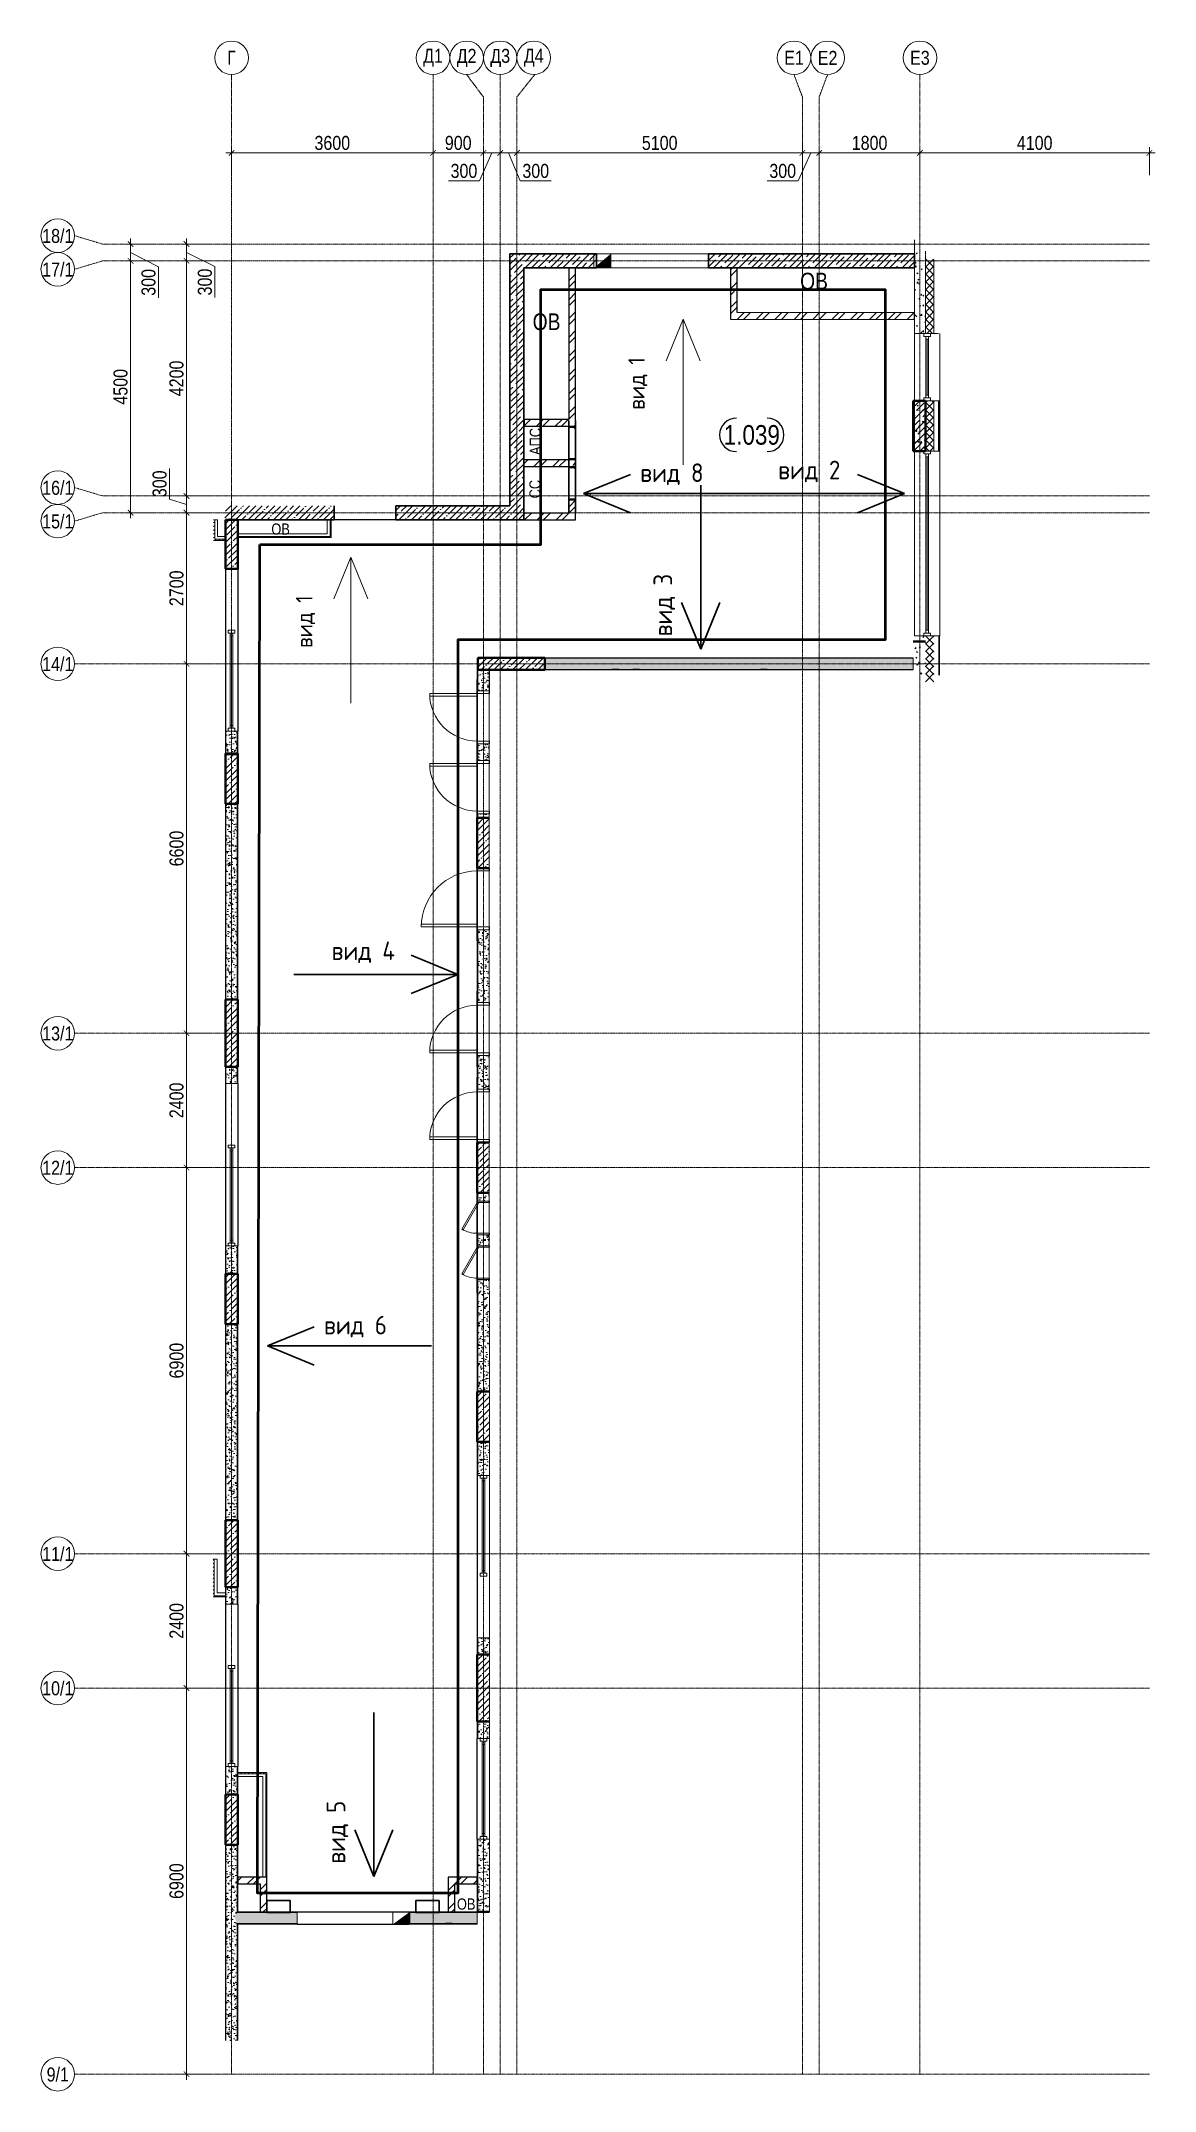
# Model space of a CAD drawing. Header units: millimetres. Extents: x -24360 to 609566, y -391049 to 148426.
# Drawn here: x 210995 to 230900, y -209750 to -173121 of the extents above; entities that cross this region are included whole.
import ezdxf
from ezdxf.enums import TextEntityAlignment as Align

# ---------------------------------------------------------------- set-up
doc = ezdxf.new("R2010")
doc.units = ezdxf.units.MM
doc.linetypes.add('CENTER2', pattern=[28.575, 19.05, -3.175, 3.175, -3.175])
doc.linetypes.add('HIDDEN2', pattern=[4.7625, 3.175, -1.5875])
doc.layers.get('Defpoints').update_dxf_attribs({"color": 140})
for name, color, linetype, lineweight in [('A-Wall-Open', 8, 'Continuous', 0), ('A-Wall_Материал_Газоблок_Контур', 250, 'Continuous', 0), ('АР_Двери_внутренние', 5, 'Continuous', 9), ('АР_Колонны', 70, 'Continuous', 30), ('АР_Окна', 4, 'Continuous', 5), ('АР_Оси_РД_размер', 8, 'Continuous', 0), ('АР_Стены ГКЛ', 1, 'Continuous', 15), ('АР_Стены ЖБ', 7, 'Continuous', 30), ('АР_Стены кирпич', 32, 'Continuous', 25), ('АР_Стены ПЕНОблок', 52, 'Continuous', 20), ('АР_Тонкая', 254, 'Continuous', 5), ('АР_Утеплитель', 31, 'Continuous', 0), ('АР_Штриховка', 8, 'Continuous', 0), ('Двери кабины', 252, 'Continuous', 0), ('ОВ_Отопление', 30, 'Continuous', 5), ('ОВ_Шахты', 1, 'Continuous', 5), ('Основные линии', 7, 'Continuous', 30), ('осново', 7, 'Continuous', 30), ('Размеры', 7, 'Continuous', 15), ('СС_Отверстия', 72, 'Continuous', 9)]:
    doc.layers.add(name, color=color, linetype=linetype, lineweight=lineweight)
for name, color, linetype, lineweight, true_color in [('АР_Оси_РД_100', 7, 'Continuous', 0, 0x525252), ('МАГНИТЫ', 7, 'Continuous', 0, 0xd100d1), ('РД_Витраж_вн', 7, 'Continuous', 25, 0x148aff), ('РД_проем_инж перемыч_фахверк', 7, 'Continuous', 18, 0xff1f1f)]:
    doc.layers.add(name, color=color, linetype=linetype, lineweight=lineweight, true_color=true_color)
doc.layers.add('РД_Проем', color=230, linetype='Continuous', lineweight=0, plot=False)
doc.layers.add('РД_проем_инж перемыч_подсчет', color=50, linetype='Continuous', lineweight=30, plot=False)
doc.styles.add('style1', font='ARIALN.TTF')
doc.styles.add('ккк', font='isocpeur.ttf', dxfattribs={"width": 0.85, "oblique": 15})
doc.styles.add('СПДС', font='isocpeur.ttf', dxfattribs={"width": 0.9})
doc.dimstyles.new('Dim100_ареал', dxfattribs={"dimscale": 100, "dimtxt": 2.5, "dimasz": 1, "dimexe": 1, "dimexo": 1, "dimgap": 0.5, "dimtad": 1, "dimzin": 12, "dimdsep": 46, "dimtxsty": 'style1', "dimblk": 'ARCHTICK', "dimcen": 1, "dimdle": 1, "dimclrd": 256, "dimclre": 256, "dimaunit": 1, "dimadec": 0, "dimazin": 3, "dimtfac": 1, "dimtmove": 1, "dimatfit": 3, "dimldrblk": 'OPEN30', "dimfxl": 4, "dimfxlon": 1, "dimtolj": 1, "dimtzin": 0, "dimlwd": 9, "dimlwe": 9, "dimarcsym": 0})
pattern_1 = [(45, (206600, -245450), (-168.3798, 168.3798), []), (45, (206712.25, -245450), (-168.3798, 168.3798), [])]
pattern_2 = [(45, (206600, -245450), (-112.2532, 112.2532), []), (45, (206712.25, -245450), (-112.2532, 112.2532), [198.4375, -39.6875, 0, -39.6875])]
pattern_3 = [(45, (206600, -245450), (-33.67596, 33.67596), [])]

msp = doc.modelspace()

# ---------------------------------------------------------------- texts
at = {"color": 18, "true_color": 0x000000, "style": 'style1'}
msp.add_attdef('1.039', text='1.039', height=350, dxfattribs=at).set_placement((223695.926, -180158.966), align=Align.MIDDLE)
at = {"layer": 'ОВ_Отопление', "color": 18, "lineweight": 50, "true_color": 0x000000, "style": 'style1'}
for p in [(215110.575, -181941.313), (218426.631, -206509.437)]:
    msp.add_text('ОВ', height=200, dxfattribs=at).set_placement(p)
at = {"layer": 'ОВ_Шахты', "color": 18, "lineweight": 50, "true_color": 0x000000, "style": 'style1'}
for p in [(224559.025, -177561.889), (219779.651, -178287.883)]:
    msp.add_text('ОВ', height=300, dxfattribs=at).set_placement(p)
at = {"layer": 'Основные линии', "char_height": 295.2401, "attachment_point": 1, "rotation": 90, "style": 'СПДС'}
for insert in [(221487.195, -179709.087), (215550, -183964.998)]:
    msp.add_mtext_dynamic_manual_height_columns('вид 1', width=1990.98948, gutter_width=991.045, heights=[0], dxfattribs=dict(at, insert=insert))
at = {"layer": 'осново', "char_height": 332.5818, "attachment_point": 1, "style": 'СПДС'}
for s, width, insert in [('вид 8', 1841.86477, (221701.806, -180668.76)), ('вид 2', 2242.80798, (224166.853, -180619.61)), ('вид 4', 2242.80798, (216186.853, -189209.61)), ('вид 6', 1841.86477, (216051.806, -195898.76))]:
    msp.add_mtext_dynamic_manual_height_columns(s, width=width, gutter_width=1116.392, heights=[0], dxfattribs=dict(at, insert=insert))
at = {"layer": 'осново', "char_height": 332.5818, "attachment_point": 1, "rotation": 90, "style": 'СПДС'}
for s, insert in [('вид 3', (221940, -183759.514)), ('вид 5', (216100, -205689.514))]:
    msp.add_mtext_dynamic_manual_height_columns(s, width=2242.80798, gutter_width=1116.392, heights=[0], dxfattribs=dict(at, insert=insert))
at = {"layer": 'СС_Отверстия', "color": 18, "lineweight": 50, "true_color": 0x000000, "style": 'style1'}
for s, p in [('АПС', (219927.62, -180519.06)), ('СС', (219920.991, -181294.085))]:
    msp.add_text(s, height=200, rotation=90, dxfattribs=at).set_placement(p)

# ---------------------------------------------------------------- blocks, each defined once
blk = doc.blocks.new('A-iden')
at = {"linetype": 'Continuous', "lineweight": 5}
blk.add_circle((0, -4), 3, dxfattribs=at)
at = {"color": 0, "linetype": 'Continuous', "lineweight": 20, "style": 'ккк', "width": 0.85}
blk.add_attdef('ID', text='', height=4, dxfattribs=at).set_placement((0.31, -3.85), align=Align.MIDDLE_CENTER)
blk = doc.blocks.new('_ArchTick')
at = {"color": 0, "linetype": 'ByBlock', "const_width": 0.15}
blk.add_lwpolyline([(-0.5, -0.5), (0.5, 0.5)], dxfattribs=at)
blk = doc.blocks.new('*D349')
at = {"layer": 'Defpoints', "color": 0, "lineweight": 15, "transparency": 16777216}
for p in [(213595, -202550), (214595, -202550), (214595, -209450)]:
    blk.add_point(p, dxfattribs=at)
at = {"layer": 'АР_Оси_РД_размер', "lineweight": 9, "transparency": 16777216}
for p, q in [((213995, -202550), (213495, -202550)), ((213595, -209550), (213595, -202450)), ((213995, -209450), (213495, -209450))]:
    blk.add_line(p, q, dxfattribs=at)
at = {"layer": 'АР_Оси_РД_размер', "lineweight": 9, "transparency": 16777216, "xscale": 100, "yscale": 100, "zscale": 100}
for p, rotation in [((213595, -202550), 90), ((213595, -209450), 270)]:
    blk.add_blockref('_ArchTick', p, dxfattribs=dict(at, rotation=rotation))
at = {"layer": 'АР_Оси_РД_размер', "color": 0, "transparency": 16777216, "insert": (213417, -206000), "char_height": 250, "attachment_point": 5, "rotation": 90, "style": 'style1'}
blk.add_mtext('\\A1;6900', dxfattribs=at)
blk = doc.blocks.new('_Open30')
at = {"color": 0, "linetype": 'ByBlock', "lineweight": -2}
for p, q in [((-1, 0.27), (0, 0)), ((0, 0), (-1, -0.27)), ((0, 0), (-1, 0))]:
    blk.add_line(p, q, dxfattribs=at)
blk = doc.blocks.new('*D350')
at = {"layer": 'Defpoints', "color": 0, "lineweight": 15, "transparency": 16777216}
for p in [(213595, -200150), (214595, -200150), (214595, -202550)]:
    blk.add_point(p, dxfattribs=at)
at = {"layer": 'АР_Оси_РД_размер', "lineweight": 9, "transparency": 16777216}
for p, q in [((213995, -200150), (213495, -200150)), ((213595, -202650), (213595, -200050)), ((213995, -202550), (213495, -202550))]:
    blk.add_line(p, q, dxfattribs=at)
at = {"layer": 'АР_Оси_РД_размер', "lineweight": 9, "transparency": 16777216, "xscale": 100, "yscale": 100, "zscale": 100}
for p, rotation in [((213595, -200150), 90), ((213595, -202550), 270)]:
    blk.add_blockref('_ArchTick', p, dxfattribs=dict(at, rotation=rotation))
at = {"layer": 'АР_Оси_РД_размер', "color": 0, "transparency": 16777216, "insert": (213417, -201350), "char_height": 250, "attachment_point": 5, "rotation": 90, "style": 'style1'}
blk.add_mtext('\\A1;2400', dxfattribs=at)
blk = doc.blocks.new('*D351')
at = {"layer": 'Defpoints', "color": 0, "lineweight": 15, "transparency": 16777216}
for p in [(213595, -193250), (214595, -193250), (214595, -200150)]:
    blk.add_point(p, dxfattribs=at)
at = {"layer": 'АР_Оси_РД_размер', "lineweight": 9, "transparency": 16777216}
for p, q in [((213995, -193250), (213495, -193250)), ((213595, -200250), (213595, -193150)), ((213995, -200150), (213495, -200150))]:
    blk.add_line(p, q, dxfattribs=at)
at = {"layer": 'АР_Оси_РД_размер', "lineweight": 9, "transparency": 16777216, "xscale": 100, "yscale": 100, "zscale": 100}
for p, rotation in [((213595, -193250), 90), ((213595, -200150), 270)]:
    blk.add_blockref('_ArchTick', p, dxfattribs=dict(at, rotation=rotation))
at = {"layer": 'АР_Оси_РД_размер', "color": 0, "transparency": 16777216, "insert": (213417, -196700), "char_height": 250, "attachment_point": 5, "rotation": 90, "style": 'style1'}
blk.add_mtext('\\A1;6900', dxfattribs=at)
blk = doc.blocks.new('*D352')
at = {"layer": 'Defpoints', "color": 0, "lineweight": 15, "transparency": 16777216}
for p in [(213595, -190850), (214595, -190850), (214595, -193250)]:
    blk.add_point(p, dxfattribs=at)
at = {"layer": 'АР_Оси_РД_размер', "lineweight": 9, "transparency": 16777216}
for p, q in [((213595, -193350), (213595, -190750)), ((213995, -190850), (213495, -190850)), ((213995, -193250), (213495, -193250))]:
    blk.add_line(p, q, dxfattribs=at)
at = {"layer": 'АР_Оси_РД_размер', "lineweight": 9, "transparency": 16777216, "xscale": 100, "yscale": 100, "zscale": 100}
for p, rotation in [((213595, -190850), 90), ((213595, -193250), 270)]:
    blk.add_blockref('_ArchTick', p, dxfattribs=dict(at, rotation=rotation))
at = {"layer": 'АР_Оси_РД_размер', "color": 0, "transparency": 16777216, "insert": (213417, -192050), "char_height": 250, "attachment_point": 5, "rotation": 90, "style": 'style1'}
blk.add_mtext('\\A1;2400', dxfattribs=at)
blk = doc.blocks.new('*D353')
at = {"layer": 'Defpoints', "color": 0, "lineweight": 15, "transparency": 16777216}
for p in [(213595, -184250), (214595, -184250), (214595, -190850)]:
    blk.add_point(p, dxfattribs=at)
at = {"layer": 'АР_Оси_РД_размер', "lineweight": 9, "transparency": 16777216}
for p, q in [((213595, -190950), (213595, -184150)), ((213995, -184250), (213495, -184250)), ((213995, -190850), (213495, -190850))]:
    blk.add_line(p, q, dxfattribs=at)
at = {"layer": 'АР_Оси_РД_размер', "lineweight": 9, "transparency": 16777216, "xscale": 100, "yscale": 100, "zscale": 100}
for p, rotation in [((213595, -184250), 90), ((213595, -190850), 270)]:
    blk.add_blockref('_ArchTick', p, dxfattribs=dict(at, rotation=rotation))
at = {"layer": 'АР_Оси_РД_размер', "color": 0, "transparency": 16777216, "insert": (213417, -187550), "char_height": 250, "attachment_point": 5, "rotation": 90, "style": 'style1'}
blk.add_mtext('\\A1;6600', dxfattribs=at)
blk = doc.blocks.new('*D354')
at = {"layer": 'Defpoints', "color": 0, "lineweight": 15, "transparency": 16777216}
for p in [(213595, -181550), (214595, -181550), (214595, -184250)]:
    blk.add_point(p, dxfattribs=at)
at = {"layer": 'АР_Оси_РД_размер', "lineweight": 9, "transparency": 16777216}
for p, q in [((213995, -181550), (213495, -181550)), ((213595, -184350), (213595, -181450)), ((213995, -184250), (213495, -184250))]:
    blk.add_line(p, q, dxfattribs=at)
at = {"layer": 'АР_Оси_РД_размер', "lineweight": 9, "transparency": 16777216, "xscale": 100, "yscale": 100, "zscale": 100}
for p, rotation in [((213595, -181550), 90), ((213595, -184250), 270)]:
    blk.add_blockref('_ArchTick', p, dxfattribs=dict(at, rotation=rotation))
at = {"layer": 'АР_Оси_РД_размер', "color": 0, "transparency": 16777216, "insert": (213417, -182900), "char_height": 250, "attachment_point": 5, "rotation": 90, "style": 'style1'}
blk.add_mtext('\\A1;2700', dxfattribs=at)
blk = doc.blocks.new('*D355')
at = {"layer": 'Defpoints', "color": 0, "lineweight": 15, "transparency": 16777216}
for p in [(213595, -181250), (214595, -181250), (214595, -181550)]:
    blk.add_point(p, dxfattribs=at)
at = {"layer": 'АР_Оси_РД_размер', "lineweight": 9, "transparency": 16777216}
for p, q in [((213292, -181309), (213292, -180757)), ((213595, -181400), (213292, -181309)), ((213995, -181250), (213495, -181250)), ((213595, -181650), (213595, -181150)), ((213995, -181550), (213495, -181550))]:
    blk.add_line(p, q, dxfattribs=at)
at = {"layer": 'АР_Оси_РД_размер', "lineweight": 9, "transparency": 16777216, "xscale": 100, "yscale": 100, "zscale": 100}
for p, rotation in [((213595, -181250), 90), ((213595, -181550), 270)]:
    blk.add_blockref('_ArchTick', p, dxfattribs=dict(at, rotation=rotation))
at = {"layer": 'АР_Оси_РД_размер', "color": 0, "transparency": 16777216, "insert": (213115, -181033), "char_height": 250, "attachment_point": 5, "rotation": 90, "style": 'style1'}
blk.add_mtext('\\A1;300', dxfattribs=at)
blk = doc.blocks.new('*D356')
at = {"layer": 'Defpoints', "color": 0, "lineweight": 15, "transparency": 16777216}
for p in [(213595, -177050), (214595, -177050), (214595, -181250)]:
    blk.add_point(p, dxfattribs=at)
at = {"layer": 'АР_Оси_РД_размер', "lineweight": 9, "transparency": 16777216}
for p, q in [((213995, -177050), (213495, -177050)), ((213595, -181350), (213595, -176950)), ((213995, -181250), (213495, -181250))]:
    blk.add_line(p, q, dxfattribs=at)
at = {"layer": 'АР_Оси_РД_размер', "lineweight": 9, "transparency": 16777216, "xscale": 100, "yscale": 100, "zscale": 100}
for p, rotation in [((213595, -177050), 90), ((213595, -181250), 270)]:
    blk.add_blockref('_ArchTick', p, dxfattribs=dict(at, rotation=rotation))
at = {"layer": 'АР_Оси_РД_размер', "color": 0, "transparency": 16777216, "insert": (213417, -179150), "char_height": 250, "attachment_point": 5, "rotation": 90, "style": 'style1'}
blk.add_mtext('\\A1;4200', dxfattribs=at)
blk = doc.blocks.new('*D357')
at = {"layer": 'Defpoints', "color": 0, "lineweight": 15, "transparency": 16777216}
for p in [(213595, -176750), (214595, -176750), (214595, -177050)]:
    blk.add_point(p, dxfattribs=at)
at = {"layer": 'АР_Оси_РД_размер', "lineweight": 9, "transparency": 16777216}
for p, q in [((213995, -176750), (213495, -176750)), ((213595, -177150), (213595, -176650)), ((213595, -176900), (214102, -177152)), ((213995, -177050), (213495, -177050)), ((214102, -177152), (214102, -177704))]:
    blk.add_line(p, q, dxfattribs=at)
at = {"layer": 'АР_Оси_РД_размер', "lineweight": 9, "transparency": 16777216, "xscale": 100, "yscale": 100, "zscale": 100}
for p, rotation in [((213595, -176750), 90), ((213595, -177050), 270)]:
    blk.add_blockref('_ArchTick', p, dxfattribs=dict(at, rotation=rotation))
at = {"layer": 'АР_Оси_РД_размер', "color": 0, "transparency": 16777216, "insert": (213924, -177428), "char_height": 250, "attachment_point": 5, "rotation": 90, "style": 'style1'}
blk.add_mtext('\\A1;300', dxfattribs=at)
blk = doc.blocks.new('*D366')
at = {"layer": 'Defpoints', "color": 0, "lineweight": 15, "transparency": 16777216}
for p in [(212595, -177050), (214595, -177050), (214595, -181550)]:
    blk.add_point(p, dxfattribs=at)
at = {"layer": 'АР_Оси_РД_размер', "lineweight": 9, "transparency": 16777216}
for p, q in [((212995, -177050), (212495, -177050)), ((212595, -181650), (212595, -176950)), ((212995, -181550), (212495, -181550))]:
    blk.add_line(p, q, dxfattribs=at)
at = {"layer": 'АР_Оси_РД_размер', "lineweight": 9, "transparency": 16777216, "xscale": 100, "yscale": 100, "zscale": 100}
for p, rotation in [((212595, -177050), 90), ((212595, -181550), 270)]:
    blk.add_blockref('_ArchTick', p, dxfattribs=dict(at, rotation=rotation))
at = {"layer": 'АР_Оси_РД_размер', "color": 0, "transparency": 16777216, "insert": (212417, -179300), "char_height": 250, "attachment_point": 5, "rotation": 90, "style": 'style1'}
blk.add_mtext('\\A1;4500', dxfattribs=at)
blk = doc.blocks.new('*D367')
at = {"layer": 'Defpoints', "color": 0, "lineweight": 15, "transparency": 16777216}
for p in [(214595, -176750), (212595, -177050), (214595, -177050)]:
    blk.add_point(p, dxfattribs=at)
at = {"layer": 'АР_Оси_РД_размер', "lineweight": 9, "transparency": 16777216}
for p, q in [((212995, -176750), (212495, -176750)), ((212595, -176650), (212595, -177150)), ((212595, -176900), (213095, -177158)), ((212995, -177050), (212495, -177050)), ((213095, -177158), (213095, -177710))]:
    blk.add_line(p, q, dxfattribs=at)
at = {"layer": 'АР_Оси_РД_размер', "lineweight": 9, "transparency": 16777216, "xscale": 100, "yscale": 100, "zscale": 100}
for p, rotation in [((212595, -176750), 90), ((212595, -177050), 270)]:
    blk.add_blockref('_ArchTick', p, dxfattribs=dict(at, rotation=rotation))
at = {"layer": 'АР_Оси_РД_размер', "color": 0, "transparency": 16777216, "insert": (212917, -177434), "char_height": 250, "attachment_point": 5, "rotation": 90, "style": 'style1'}
blk.add_mtext('\\A1;300', dxfattribs=at)
blk = doc.blocks.new('*D358')
at = {"layer": 'Defpoints', "color": 0, "lineweight": 15, "transparency": 16777216}
for p in [(218000, -175121), (214400, -176621), (218000, -176621)]:
    blk.add_point(p, dxfattribs=at)
at = {"layer": 'АР_Оси_РД_размер', "lineweight": 9, "transparency": 16777216}
for p, q in [((214400, -175521), (214400, -175021)), ((218000, -175521), (218000, -175021)), ((214300, -175121), (218100, -175121))]:
    blk.add_line(p, q, dxfattribs=at)
at = {"layer": 'АР_Оси_РД_размер', "lineweight": 9, "transparency": 16777216, "xscale": 100, "yscale": 100, "zscale": 100, "rotation": 180}
blk.add_blockref('_ArchTick', (214400, -175121), dxfattribs=at)
at = {"layer": 'АР_Оси_РД_размер', "lineweight": 9, "transparency": 16777216, "xscale": 100, "yscale": 100, "zscale": 100}
blk.add_blockref('_ArchTick', (218000, -175121), dxfattribs=at)
at = {"layer": 'АР_Оси_РД_размер', "color": 0, "transparency": 16777216, "insert": (216200, -174944), "char_height": 250, "attachment_point": 5, "style": 'style1'}
blk.add_mtext('\\A1;3600', dxfattribs=at)
blk = doc.blocks.new('*D359')
at = {"layer": 'Defpoints', "color": 0, "lineweight": 15, "transparency": 16777216}
for p in [(218900, -175121), (218000, -176621), (218900, -176621)]:
    blk.add_point(p, dxfattribs=at)
at = {"layer": 'АР_Оси_РД_размер', "lineweight": 9, "transparency": 16777216}
for p, q in [((218000, -175521), (218000, -175021)), ((218900, -175521), (218900, -175021)), ((217900, -175121), (219000, -175121))]:
    blk.add_line(p, q, dxfattribs=at)
at = {"layer": 'АР_Оси_РД_размер', "lineweight": 9, "transparency": 16777216, "xscale": 100, "yscale": 100, "zscale": 100, "rotation": 180}
blk.add_blockref('_ArchTick', (218000, -175121), dxfattribs=at)
at = {"layer": 'АР_Оси_РД_размер', "lineweight": 9, "transparency": 16777216, "xscale": 100, "yscale": 100, "zscale": 100}
blk.add_blockref('_ArchTick', (218900, -175121), dxfattribs=at)
at = {"layer": 'АР_Оси_РД_размер', "color": 0, "transparency": 16777216, "insert": (218450, -174944), "char_height": 250, "attachment_point": 5, "style": 'style1'}
blk.add_mtext('\\A1;900', dxfattribs=at)
blk = doc.blocks.new('*D360')
at = {"layer": 'Defpoints', "color": 0, "lineweight": 15, "transparency": 16777216}
for p in [(219200, -175121), (218900, -176621), (219200, -176621)]:
    blk.add_point(p, dxfattribs=at)
at = {"layer": 'АР_Оси_РД_размер', "lineweight": 9, "transparency": 16777216}
for p, q in [((218900, -175521), (218900, -175021)), ((219200, -175521), (219200, -175021)), ((218800, -175121), (219300, -175121)), ((219050, -175121), (218829, -175621)), ((218829, -175621), (218276, -175621))]:
    blk.add_line(p, q, dxfattribs=at)
at = {"layer": 'АР_Оси_РД_размер', "lineweight": 9, "transparency": 16777216, "xscale": 100, "yscale": 100, "zscale": 100, "rotation": 180}
blk.add_blockref('_ArchTick', (218900, -175121), dxfattribs=at)
at = {"layer": 'АР_Оси_РД_размер', "lineweight": 9, "transparency": 16777216, "xscale": 100, "yscale": 100, "zscale": 100}
blk.add_blockref('_ArchTick', (219200, -175121), dxfattribs=at)
at = {"layer": 'АР_Оси_РД_размер', "color": 0, "transparency": 16777216, "insert": (218552, -175444), "char_height": 250, "attachment_point": 5, "style": 'style1'}
blk.add_mtext('\\A1;300', dxfattribs=at)
blk = doc.blocks.new('*D361')
at = {"layer": 'Defpoints', "color": 0, "lineweight": 15, "transparency": 16777216}
for p in [(219500, -175121), (219200, -176621), (219500, -176621)]:
    blk.add_point(p, dxfattribs=at)
at = {"layer": 'АР_Оси_РД_размер', "lineweight": 9, "transparency": 16777216}
for p, q in [((219200, -175521), (219200, -175021)), ((219500, -175521), (219500, -175021)), ((219100, -175121), (219600, -175121)), ((219350, -175121), (219559, -175621)), ((219559, -175621), (220111, -175621))]:
    blk.add_line(p, q, dxfattribs=at)
at = {"layer": 'АР_Оси_РД_размер', "lineweight": 9, "transparency": 16777216, "xscale": 100, "yscale": 100, "zscale": 100, "rotation": 180}
blk.add_blockref('_ArchTick', (219200, -175121), dxfattribs=at)
at = {"layer": 'АР_Оси_РД_размер', "lineweight": 9, "transparency": 16777216, "xscale": 100, "yscale": 100, "zscale": 100}
blk.add_blockref('_ArchTick', (219500, -175121), dxfattribs=at)
at = {"layer": 'АР_Оси_РД_размер', "color": 0, "transparency": 16777216, "insert": (219835, -175444), "char_height": 250, "attachment_point": 5, "style": 'style1'}
blk.add_mtext('\\A1;300', dxfattribs=at)
blk = doc.blocks.new('*D362')
at = {"layer": 'Defpoints', "color": 0, "lineweight": 15, "transparency": 16777216}
for p in [(224600, -175121), (219500, -176621), (224600, -176621)]:
    blk.add_point(p, dxfattribs=at)
at = {"layer": 'АР_Оси_РД_размер', "lineweight": 9, "transparency": 16777216}
for p, q in [((219500, -175521), (219500, -175021)), ((224600, -175521), (224600, -175021)), ((219400, -175121), (224700, -175121))]:
    blk.add_line(p, q, dxfattribs=at)
at = {"layer": 'АР_Оси_РД_размер', "lineweight": 9, "transparency": 16777216, "xscale": 100, "yscale": 100, "zscale": 100, "rotation": 180}
blk.add_blockref('_ArchTick', (219500, -175121), dxfattribs=at)
at = {"layer": 'АР_Оси_РД_размер', "lineweight": 9, "transparency": 16777216, "xscale": 100, "yscale": 100, "zscale": 100}
blk.add_blockref('_ArchTick', (224600, -175121), dxfattribs=at)
at = {"layer": 'АР_Оси_РД_размер', "color": 0, "transparency": 16777216, "insert": (222050, -174944), "char_height": 250, "attachment_point": 5, "style": 'style1'}
blk.add_mtext('\\A1;5100', dxfattribs=at)
blk = doc.blocks.new('*D363')
at = {"layer": 'Defpoints', "color": 0, "lineweight": 15, "transparency": 16777216}
for p in [(224900, -175121), (224600, -176621), (224900, -176621)]:
    blk.add_point(p, dxfattribs=at)
at = {"layer": 'АР_Оси_РД_размер', "lineweight": 9, "transparency": 16777216}
for p, q in [((224600, -175521), (224600, -175021)), ((224900, -175521), (224900, -175021)), ((224500, -175121), (225000, -175121)), ((224750, -175121), (224525, -175621)), ((224525, -175621), (223972, -175621))]:
    blk.add_line(p, q, dxfattribs=at)
at = {"layer": 'АР_Оси_РД_размер', "lineweight": 9, "transparency": 16777216, "xscale": 100, "yscale": 100, "zscale": 100, "rotation": 180}
blk.add_blockref('_ArchTick', (224600, -175121), dxfattribs=at)
at = {"layer": 'АР_Оси_РД_размер', "lineweight": 9, "transparency": 16777216, "xscale": 100, "yscale": 100, "zscale": 100}
blk.add_blockref('_ArchTick', (224900, -175121), dxfattribs=at)
at = {"layer": 'АР_Оси_РД_размер', "color": 0, "transparency": 16777216, "insert": (224248, -175444), "char_height": 250, "attachment_point": 5, "style": 'style1'}
blk.add_mtext('\\A1;300', dxfattribs=at)
blk = doc.blocks.new('*D364')
at = {"layer": 'Defpoints', "color": 0, "lineweight": 15, "transparency": 16777216}
for p in [(226700, -175121), (224900, -176621), (226700, -176621)]:
    blk.add_point(p, dxfattribs=at)
at = {"layer": 'АР_Оси_РД_размер', "lineweight": 9, "transparency": 16777216}
for p, q in [((224900, -175521), (224900, -175021)), ((226700, -175521), (226700, -175021)), ((224800, -175121), (226800, -175121))]:
    blk.add_line(p, q, dxfattribs=at)
at = {"layer": 'АР_Оси_РД_размер', "lineweight": 9, "transparency": 16777216, "xscale": 100, "yscale": 100, "zscale": 100, "rotation": 180}
blk.add_blockref('_ArchTick', (224900, -175121), dxfattribs=at)
at = {"layer": 'АР_Оси_РД_размер', "lineweight": 9, "transparency": 16777216, "xscale": 100, "yscale": 100, "zscale": 100}
blk.add_blockref('_ArchTick', (226700, -175121), dxfattribs=at)
at = {"layer": 'АР_Оси_РД_размер', "color": 0, "transparency": 16777216, "insert": (225800, -174944), "char_height": 250, "attachment_point": 5, "style": 'style1'}
blk.add_mtext('\\A1;1800', dxfattribs=at)
blk = doc.blocks.new('*D365')
at = {"layer": 'Defpoints', "color": 0, "lineweight": 15, "transparency": 16777216}
for p in [(230800, -175121), (226700, -176621), (230800, -176621)]:
    blk.add_point(p, dxfattribs=at)
at = {"layer": 'АР_Оси_РД_размер', "lineweight": 9, "transparency": 16777216}
for p, q in [((226700, -175521), (226700, -175021)), ((230800, -175521), (230800, -175021)), ((226600, -175121), (230900, -175121))]:
    blk.add_line(p, q, dxfattribs=at)
at = {"layer": 'АР_Оси_РД_размер', "lineweight": 9, "transparency": 16777216, "xscale": 100, "yscale": 100, "zscale": 100, "rotation": 180}
blk.add_blockref('_ArchTick', (226700, -175121), dxfattribs=at)
at = {"layer": 'АР_Оси_РД_размер', "lineweight": 9, "transparency": 16777216, "xscale": 100, "yscale": 100, "zscale": 100}
blk.add_blockref('_ArchTick', (230800, -175121), dxfattribs=at)
at = {"layer": 'АР_Оси_РД_размер', "color": 0, "transparency": 16777216, "insert": (228750, -174944), "char_height": 250, "attachment_point": 5, "style": 'style1'}
blk.add_mtext('\\A1;4100', dxfattribs=at)

# ---------------------------------------------------------------- dimensions: what is measured, and where the dimension line sits
at = {"layer": 'АР_Оси_РД_размер'}
for base, p1, p2, picture, middle in [((218000, -175121.321), (214400, -176621.321), (218000, -176621.321), '*D358', (216200, -174943.678)), ((218900, -175121.321), (218000, -176621.321), (218900, -176621.321), '*D359', (218450, -174943.678)), ((224600, -175121.321), (219500, -176621.321), (224600, -176621.321), '*D362', (222050, -174943.678)), ((226700, -175121.321), (224900, -176621.321), (226700, -176621.321), '*D364', (225800, -174943.678)), ((230800, -175121.321), (226700, -176621.321), (230800, -176621.321), '*D365', (228750, -174943.678))]:
    dim = msp.add_linear_dim(base=base, p1=p1, p2=p2, dimstyle='Dim100_ареал', dxfattribs=at)
    dim.commit()
    dim.dimension.update_dxf_attribs({"geometry": picture, "text_midpoint": middle})
for base, p1, p2, picture, middle in [((219200, -175121.321), (218900, -176621.321), (219200, -176621.321), '*D360', (218778.569, -175621.321)), ((219500, -175121.321), (219200, -176621.321), (219500, -176621.321), '*D361', (219609.032, -175621.321)), ((224900, -175121.321), (224600, -176621.321), (224900, -176621.321), '*D363', (224474.514, -175621.321))]:
    dim = msp.add_linear_dim(base=base, p1=p1, p2=p2, dimstyle='Dim100_ареал', dxfattribs=at)
    dim.commit()
    dim.dimension.update_dxf_attribs({"geometry": picture, "text_midpoint": middle, "dimtype": 160})
for base, p1, p2, picture, middle in [((212595.043, -177050), (214595.043, -176750), (214595.043, -177050), '*D367', (213095.043, -177207.943)), ((213595.043, -176750), (214595.043, -177050), (214595.043, -176750), '*D357', (214101.684, -177201.506))]:
    dim = msp.add_linear_dim(base=base, p1=p1, p2=p2, angle=90, dimstyle='Dim100_ареал', dxfattribs=at)
    dim.commit()
    dim.dimension.update_dxf_attribs({"geometry": picture, "text_midpoint": middle, "dimtype": 160})
for base, p1, p2, picture, middle in [((212595.043, -177050), (214595.043, -181550), (214595.043, -177050), '*D366', (212417.399, -179300)), ((213595.043, -177050), (214595.043, -181250), (214595.043, -177050), '*D356', (213417.399, -179150)), ((213595.043, -181250), (214595.043, -181550), (214595.043, -181250), '*D355', (213114.756, -181259.207)), ((213595.043, -181550), (214595.043, -184250), (214595.043, -181550), '*D354', (213417.399, -182900)), ((213595.043, -184250), (214595.043, -190850), (214595.043, -184250), '*D353', (213417.399, -187550)), ((213595.043, -190850), (214595.043, -193250), (214595.043, -190850), '*D352', (213417.399, -192050)), ((213595.043, -193250), (214595.043, -200150), (214595.043, -193250), '*D351', (213417.399, -196700)), ((213595.043, -200150), (214595.043, -202550), (214595.043, -200150), '*D350', (213417.399, -201350)), ((213595.043, -202550), (214595.043, -209450), (214595.043, -202550), '*D349', (213417.399, -206000))]:
    dim = msp.add_linear_dim(base=base, p1=p1, p2=p2, angle=90, dimstyle='Dim100_ареал', dxfattribs=at)
    dim.commit()
    dim.dimension.update_dxf_attribs({"geometry": picture, "text_midpoint": middle})

# ---------------------------------------------------------------- hatches: boundary and pattern name
at = {"layer": 'АР_Стены ГКЛ', "linetype": 'Continuous', "lineweight": 0, "true_color": 0x000000}
h = msp.add_hatch(dxfattribs=at)
h.set_pattern_fill('ANSI31', color=18, scale=15, style=0)
h.set_pattern_definition([(45, (206600, -245450), (-33.67596, 33.67596), [])])
h.paths.add_polyline_path([(214080, -182045), (214100, -182025), (214100, -181675), (214080, -181675)], flags=0)
h = msp.add_hatch(dxfattribs=at)
h.set_pattern_fill('ANSI31', color=18, scale=15, angle=-360, style=0)
h.set_pattern_definition(pattern_3)
h.paths.add_polyline_path([(216180, -181675), (216160, -181675), (216160, -181975), (216180, -181995)], flags=0)
h = msp.add_hatch(dxfattribs=at)
h.set_pattern_fill('ANSI31', color=18, scale=15, angle=360, style=0)
h.set_pattern_definition(pattern_3)
h.paths.add_polyline_path([(214290, -182045), (214290, -182025), (214100, -182025), (214080, -182045)], flags=0)
h = msp.add_hatch(dxfattribs=at)
h.set_pattern_fill('ANSI31', color=18, scale=15, style=0)
h.set_pattern_definition(pattern_3)
h.paths.add_polyline_path([(216180, -181995), (216160, -181975), (214510, -181975), (214510, -181995)], flags=0)
h = msp.add_hatch(dxfattribs=at)
h.set_pattern_fill('ANSI31', color=18, scale=15, style=0)
h.set_pattern_definition([(45, (206600, -245450), (-33.67596, 33.67596), [])])
h.paths.add_polyline_path([(214070, -200920), (214090, -200900), (214090, -200250), (214070, -200250)], flags=0)
h = msp.add_hatch(dxfattribs=at)
h.set_pattern_fill('ANSI31', color=18, scale=15, angle=360, style=0)
h.set_pattern_definition(pattern_3)
h.paths.add_polyline_path([(214300, -200920), (214300, -200900), (214090, -200900), (214070, -200920)], flags=0)
h = msp.add_hatch(dxfattribs=at)
h.set_pattern_fill('ANSI31', color=18, scale=15, style=0)
h.set_pattern_definition([(45, (206600, -245450), (-33.67596, 33.67596), [])])
h.paths.add_polyline_path([(214510, -204060), (214510, -204080), (215010, -204080), (215030, -204060)], flags=0)
h = msp.add_hatch(dxfattribs=at)
h.set_pattern_fill('ANSI31', color=18, scale=15, angle=-360, style=0)
h.set_pattern_definition(pattern_3)
h.paths.add_polyline_path([(215030, -204060), (215010, -204080), (215010, -205930), (215030, -205930)], flags=0)
at = {"layer": 'АР_Штриховка', "linetype": 'Continuous', "lineweight": 5, "true_color": 0x000000}
h = msp.add_hatch(dxfattribs=at)
h.set_pattern_fill('ANSI35', color=18, scale=25, style=0)
h.set_pattern_definition(pattern_2)
h.paths.add_polyline_path([(214280, -181425), (214280, -181675), (216234.302, -181675), (216234.302, -181425)])
h.paths.add_polyline_path([(217334.302, -181425), (217334.302, -181675), (219625, -181675), (219375, -181425)])
h = msp.add_hatch(dxfattribs=at)
h.set_pattern_fill('ANSI35', color=18, scale=25, style=0)
h.set_pattern_definition(pattern_2)
h.paths.add_polyline_path([(214290, -182550), (214510, -182550), (214510, -181675), (214290, -181675)], flags=0)
at = {"layer": 'АР_Штриховка', "linetype": 'Continuous', "lineweight": 0, "true_color": 0x000000}
h = msp.add_hatch(dxfattribs=at)
h.set_pattern_fill('ANSI32', color=18, scale=25, style=0)
h.set_pattern_definition(pattern_1)
h.paths.add_polyline_path([(219625, -181555), (219625, -181675), (220545, -181675), (220425, -181555)], flags=0)
at = {"layer": 'АР_Штриховка', "linetype": 'Continuous', "lineweight": 5, "true_color": 0x000000}
h = msp.add_hatch(dxfattribs=at)
h.set_pattern_fill('ANSI35', color=18, scale=25, style=0)
h.set_pattern_definition([(45, (206600, -245450), (-112.2532, 112.2532), []), (45, (206712.25, -245450), (-112.2532, 112.2532), [198.4375, -39.6875, 0, -39.6875])])
h.paths.add_polyline_path([(220000, -184360), (220000, -184140), (218800, -184140), (218800, -184360)], flags=0)
at = {"layer": 'АР_Штриховка', "linetype": 'Continuous', "lineweight": 0, "true_color": 0x000000}
h = msp.add_hatch(dxfattribs=at)
h.set_pattern_fill('AR-CONC', color=18, angle=-315, style=0)
h.set_pattern_definition([(95, (206600, -245450), (140.09465, 117.55338), [19.05, -209.55]), (40, (206600, -245450), (-160.01845, 110.17673), [15.24, -167.6406]), (145.45144, (206611.67, -245440.2), (-19.9238, 227.7301), [16.19, -178.09024]), (91.1842, (206564.08, -245414.08), (221.41024, 161.9534), [28.575, -314.325]), (141.63556, (206582.53, -245400.58), (-7.0866, 342.8268), [24.285, -267.1356]), (36.18415, (206564.08, -245414.08), (-7.0866, 342.8268), [22.86, -251.4597]), (66, (206591.02, -245405.1), (179.51998, 34.89515), [19.05, -209.55]), (11, (206591.02, -245405.1), (-86.5399, 173.9412), [15.24, -167.64]), (116.45144, (206605.98, -245402.19), (92.98005, 208.83634), [16.19, -178.08994]), (82.5, (206600, -245450), (-57.60547, 61.973414), [0, -165.608, 0, -170.18, 0, -168.275]), (52.5, (206600, -245450), (-23.58973, 118.087), [0, -97.028, 0, -161.798, 0, -64.135]), (12.5, (206559.95, -245490.05), (99.92786, 91.826196), [0, -63.5, 0, -198.12, 0, -262.89]), (2.5, (206541.99, -245508.01), (86.7639, 122.7224), [0, -82.55, 0, -131.572, 0, -186.69])])
h.paths.add_polyline_path([(226580, -184350), (226580, -184150), (220000, -184150), (220000, -184350)], flags=0)
h = msp.add_hatch(dxfattribs=at)
h.set_pattern_fill('AR-CONC', color=18, angle=-315, style=0)
h.set_pattern_definition([(95, (206600, -245450), (140.09465, 117.55338), [19.05, -209.55]), (40, (206600, -245450), (-160.01845, 110.17673), [15.24, -167.6406]), (145.45144, (206611.67, -245440.2), (-19.9238, 227.7301), [16.19, -178.09024]), (91.1842, (206564.08, -245414.08), (221.41024, 161.9534), [28.575, -314.325]), (141.63556, (206582.53, -245400.58), (-7.0866, 342.8268), [24.285, -267.1356]), (36.18415, (206564.08, -245414.08), (-7.0866, 342.8268), [22.86, -251.4597]), (66, (206591.02, -245405.1), (179.51998, 34.89515), [19.05, -209.55]), (11, (206591.02, -245405.1), (-86.5399, 173.9412), [15.24, -167.64]), (116.45144, (206605.98, -245402.19), (92.98005, 208.83634), [16.19, -178.08994]), (82.5, (206600, -245450), (-57.60547, 61.973414), [0, -165.608, 0, -170.18, 0, -168.275]), (52.5, (206600, -245450), (-23.58973, 118.087), [0, -97.028, 0, -161.798, 0, -64.135]), (12.5, (206559.95, -245490.05), (99.92786, 91.826196), [0, -63.5, 0, -198.12, 0, -262.89]), (2.5, (206541.99, -245508.01), (86.7639, 122.7224), [0, -82.55, 0, -131.572, 0, -186.69])])
h.paths.add_polyline_path([(219000, -184360), (218800, -184360), (218800, -184730), (219000, -184730)], flags=0)
h.paths.add_polyline_path([(219000, -185680), (218800, -185680), (218800, -185980), (219000, -185980)], flags=0)
h.paths.add_polyline_path([(219000, -186930), (218800, -186930), (218800, -187000), (219000, -187000)], flags=0)
h = msp.add_hatch(dxfattribs=at)
h.set_pattern_fill('AR-CONC', color=18, angle=-315, style=0)
h.set_pattern_definition([(95, (206600, -245450), (140.09465, 117.55338), [19.05, -209.55]), (40, (206600, -245450), (-160.01845, 110.1767), [15.24, -167.6406]), (145.45144, (206611.67, -245440.2), (-19.9238, 227.7301), [16.19, -178.09024]), (91.1842, (206564.08, -245414.08), (221.41024, 161.9534), [28.575, -314.325]), (141.63556, (206582.53, -245400.58), (-7.0866, 342.8268), [24.285, -267.1356]), (36.18415, (206564.08, -245414.08), (-7.0866, 342.8268), [22.86, -251.4597]), (66, (206591.02, -245405.1), (179.51998, 34.89515), [19.05, -209.55]), (11, (206591.02, -245405.1), (-86.5399, 173.9412), [15.24, -167.64]), (116.45144, (206605.98, -245402.19), (92.98005, 208.83634), [16.19, -178.08994]), (82.5, (206600, -245450), (-57.60547, 61.973414), [0, -165.608, 0, -170.18, 0, -168.275]), (52.5, (206600, -245450), (-23.58973, 118.087), [0, -97.028, 0, -161.798, 0, -64.135]), (12.5, (206559.95, -245490.05), (99.92786, 91.826196), [0, -63.5, 0, -198.12, 0, -262.89]), (2.5, (206541.99, -245508.01), (86.7639, 122.7224), [0, -82.55, 0, -131.572, 0, -186.69])])
h.paths.add_polyline_path([(214500, -185450), (214300, -185450), (214300, -185875), (214500, -185875)], flags=0)
at = {"layer": 'АР_Штриховка', "linetype": 'Continuous', "lineweight": 5, "true_color": 0x000000}
h = msp.add_hatch(dxfattribs=at)
h.set_pattern_fill('ANSI35', color=18, scale=25, style=0)
h.set_pattern_definition(pattern_2)
h.paths.add_polyline_path([(214290, -186750), (214510, -186750), (214510, -185850), (214290, -185850)], flags=0)
at = {"layer": 'АР_Штриховка', "linetype": 'Continuous', "lineweight": 0, "true_color": 0x000000}
h = msp.add_hatch(dxfattribs=at)
h.set_pattern_fill('AR-CONC', color=18, angle=-315, style=0)
h.set_pattern_definition([(95, (206600, -245450), (140.09465, 117.55338), [19.05, -209.55]), (40, (206600, -245450), (-160.01845, 110.1767), [15.24, -167.6406]), (145.45144, (206611.67, -245440.2), (-19.9238, 227.7301), [16.19, -178.09024]), (91.1842, (206564.08, -245414.08), (221.41024, 161.9534), [28.575, -314.325]), (141.63556, (206582.53, -245400.58), (-7.0866, 342.8268), [24.285, -267.1356]), (36.18415, (206564.08, -245414.08), (-7.0866, 342.8268), [22.86, -251.4597]), (66, (206591.02, -245405.1), (179.51998, 34.89515), [19.05, -209.55]), (11, (206591.02, -245405.1), (-86.5399, 173.9412), [15.24, -167.64]), (116.45144, (206605.98, -245402.19), (92.98005, 208.83634), [16.19, -178.08994]), (82.5, (206600, -245450), (-57.60547, 61.973414), [0, -165.608, 0, -170.18, 0, -168.275]), (52.5, (206600, -245450), (-23.58973, 118.087), [0, -97.028, 0, -161.798, 0, -64.135]), (12.5, (206559.95, -245490.05), (99.92786, 91.826196), [0, -63.5, 0, -198.12, 0, -262.89]), (2.5, (206541.99, -245508.01), (86.7639, 122.7224), [0, -82.55, 0, -131.572, 0, -186.69])])
h.paths.add_polyline_path([(214500, -186750), (214300, -186750), (214300, -190250), (214500, -190250)], flags=0)
at = {"layer": 'АР_Штриховка', "linetype": 'Continuous', "lineweight": 5, "true_color": 0x000000}
h = msp.add_hatch(dxfattribs=at)
h.set_pattern_fill('ANSI35', color=18, scale=25, style=0)
h.set_pattern_definition(pattern_2)
h.paths.add_polyline_path([(218790, -187900), (219010, -187900), (219010, -187000), (218790, -187000)], flags=0)
at = {"layer": 'АР_Штриховка', "linetype": 'Continuous', "lineweight": 0, "true_color": 0x000000}
h = msp.add_hatch(dxfattribs=at)
h.set_pattern_fill('AR-CONC', color=18, angle=-315, style=0)
h.set_pattern_definition([(95, (206600, -245450), (140.09465, 117.55338), [19.05, -209.55]), (40, (206600, -245450), (-160.01845, 110.1767), [15.24, -167.6406]), (145.45144, (206611.67, -245440.2), (-19.9238, 227.7301), [16.19, -178.09024]), (91.1842, (206564.08, -245414.08), (221.4102, 161.9534), [28.575, -314.325]), (141.63556, (206582.53, -245400.58), (-7.0866, 342.8268), [24.285, -267.1356]), (36.18415, (206564.08, -245414.08), (-7.0866, 342.8268), [22.86, -251.4597]), (66, (206591.02, -245405.1), (179.51998, 34.89515), [19.05, -209.55]), (11, (206591.02, -245405.1), (-86.5399, 173.9412), [15.24, -167.64]), (116.45145, (206605.98, -245402.19), (92.98005, 208.83634), [16.19, -178.08994]), (82.5, (206600, -245450), (-57.60547, 61.97341), [0, -165.608, 0, -170.18, 0, -168.275]), (52.5, (206600, -245450), (-23.58973, 118.087), [0, -97.028, 0, -161.798, 0, -64.135]), (12.5, (206559.95, -245490.05), (99.92786, 91.826196), [0, -63.5, 0, -198.12, 0, -262.89]), (2.5, (206541.99, -245508.01), (86.7639, 122.7224), [0, -82.55, 0, -131.572, 0, -186.69])])
h.paths.add_polyline_path([(219000, -189000), (218800, -189000), (218800, -190300), (219000, -190300)], flags=0)
h.paths.add_polyline_path([(219000, -191250), (218800, -191250), (218800, -191850), (219000, -191850)], flags=0)
at = {"layer": 'АР_Штриховка', "linetype": 'Continuous', "lineweight": 5, "true_color": 0x000000}
h = msp.add_hatch(dxfattribs=at)
h.set_pattern_fill('ANSI35', color=18, scale=25, style=0)
h.set_pattern_definition(pattern_2)
h.paths.add_polyline_path([(214290, -191450), (214510, -191450), (214510, -190250), (214290, -190250)], flags=0)
at = {"layer": 'АР_Штриховка', "linetype": 'Continuous', "lineweight": 0, "true_color": 0x000000}
h = msp.add_hatch(dxfattribs=at)
h.set_pattern_fill('AR-CONC', color=18, angle=-315, style=0)
h.set_pattern_definition([(95, (206600, -245450), (140.09465, 117.55338), [19.05, -209.55]), (40, (206600, -245450), (-160.01845, 110.1767), [15.24, -167.6406]), (145.45144, (206611.67, -245440.2), (-19.9238, 227.7301), [16.19, -178.09024]), (91.1842, (206564.08, -245414.08), (221.4102, 161.9534), [28.575, -314.325]), (141.63556, (206582.53, -245400.58), (-7.0866, 342.8268), [24.285, -267.1356]), (36.18415, (206564.08, -245414.08), (-7.0866, 342.8268), [22.86, -251.4597]), (66, (206591.02, -245405.1), (179.51998, 34.89515), [19.05, -209.55]), (11, (206591.02, -245405.1), (-86.5399, 173.9412), [15.24, -167.64]), (116.45145, (206605.98, -245402.19), (92.98005, 208.83634), [16.19, -178.08994]), (82.5, (206600, -245450), (-57.60547, 61.97341), [0, -165.608, 0, -170.18, 0, -168.275]), (52.5, (206600, -245450), (-23.58973, 118.087), [0, -97.028, 0, -161.798, 0, -64.135]), (12.5, (206559.95, -245490.05), (99.92786, 91.826196), [0, -63.5, 0, -198.12, 0, -262.89]), (2.5, (206541.99, -245508.01), (86.7639, 122.7224), [0, -82.55, 0, -131.572, 0, -186.69])])
h.paths.add_polyline_path([(214500, -191450), (214300, -191450), (214300, -191750), (214500, -191750)], flags=0)
h.paths.add_polyline_path([(214500, -194650), (214300, -194650), (214300, -195150), (214500, -195150)], flags=0)
at = {"layer": 'АР_Штриховка', "linetype": 'Continuous', "lineweight": 5, "true_color": 0x000000}
h = msp.add_hatch(dxfattribs=at)
h.set_pattern_fill('ANSI35', color=18, scale=25, style=0)
h.set_pattern_definition(pattern_2)
h.paths.add_polyline_path([(218790, -193700), (219010, -193700), (219010, -192800), (218790, -192800)], flags=0)
at = {"layer": 'АР_Штриховка', "linetype": 'Continuous', "lineweight": 0, "true_color": 0x000000}
h = msp.add_hatch(dxfattribs=at)
h.set_pattern_fill('AR-CONC', color=18, angle=-315, style=0)
h.set_pattern_definition([(95, (206600, -245450), (140.09465, 117.5534), [19.05, -209.55]), (40, (206600, -245450), (-160.01845, 110.1767), [15.24, -167.6406]), (145.45144, (206611.67, -245440.2), (-19.9238, 227.7301), [16.19, -178.09024]), (91.1842, (206564.08, -245414.08), (221.4102, 161.9534), [28.575, -314.325]), (141.63556, (206582.53, -245400.58), (-7.0866, 342.8268), [24.285, -267.1356]), (36.18415, (206564.08, -245414.08), (-7.0866, 342.8268), [22.86, -251.4597]), (66, (206591.02, -245405.1), (179.52, 34.89515), [19.05, -209.55]), (11, (206591.02, -245405.1), (-86.5399, 173.9412), [15.24, -167.64]), (116.45145, (206605.98, -245402.19), (92.98005, 208.83634), [16.19, -178.08994]), (82.5, (206600, -245450), (-57.60547, 61.97341), [0, -165.608, 0, -170.18, 0, -168.275]), (52.5, (206600, -245450), (-23.58973, 118.087), [0, -97.028, 0, -161.798, 0, -64.135]), (12.5, (206559.95, -245490.05), (99.92786, 91.826196), [0, -63.5, 0, -198.12, 0, -262.89]), (2.5, (206541.99, -245508.01), (86.7639, 122.7224), [0, -82.55, 0, -131.572, 0, -186.69])])
h.paths.add_polyline_path([(219000, -193700), (218800, -193700), (218800, -193850), (219000, -193850)], flags=0)
h.paths.add_polyline_path([(219000, -194450), (218800, -194450), (218800, -194650), (219000, -194650)], flags=0)
h.paths.add_polyline_path([(219000, -195250), (218800, -195250), (218800, -197250), (219000, -197250)], flags=0)
at = {"layer": 'АР_Штриховка', "linetype": 'Continuous', "lineweight": 5, "true_color": 0x000000}
h = msp.add_hatch(dxfattribs=at)
h.set_pattern_fill('ANSI35', color=18, scale=25, style=0)
h.set_pattern_definition(pattern_2)
h.paths.add_polyline_path([(214290, -196050), (214510, -196050), (214510, -195150), (214290, -195150)], flags=0)
at = {"layer": 'АР_Штриховка', "linetype": 'Continuous', "lineweight": 0, "true_color": 0x000000}
h = msp.add_hatch(dxfattribs=at)
h.set_pattern_fill('AR-CONC', color=18, angle=-315, style=0)
h.set_pattern_definition([(95, (206600, -245450), (140.09465, 117.5534), [19.05, -209.55]), (40, (206600, -245450), (-160.01845, 110.1767), [15.24, -167.6406]), (145.45144, (206611.67, -245440.2), (-19.9238, 227.7301), [16.19, -178.09024]), (91.1842, (206564.08, -245414.08), (221.4102, 161.9534), [28.575, -314.325]), (141.63556, (206582.53, -245400.58), (-7.0866, 342.8268), [24.285, -267.1356]), (36.18415, (206564.08, -245414.08), (-7.0866, 342.8268), [22.86, -251.4597]), (66, (206591.02, -245405.1), (179.52, 34.89515), [19.05, -209.55]), (11, (206591.02, -245405.1), (-86.5399, 173.9412), [15.24, -167.64]), (116.45144, (206605.98, -245402.19), (92.98005, 208.83634), [16.19, -178.08994]), (82.5, (206600, -245450), (-57.60547, 61.97341), [0, -165.608, 0, -170.18, 0, -168.275]), (52.5, (206600, -245450), (-23.58973, 118.087), [0, -97.028, 0, -161.798, 0, -64.135]), (12.5, (206559.95, -245490.05), (99.92786, 91.8262), [0, -63.5, 0, -198.12, 0, -262.89]), (2.5, (206541.99, -245508.01), (86.7639, 122.7224), [0, -82.55, 0, -131.572, 0, -186.69])])
h.paths.add_polyline_path([(214500, -196050), (214300, -196050), (214300, -199550), (214500, -199550)], flags=0)
at = {"layer": 'АР_Штриховка', "linetype": 'Continuous', "lineweight": 5, "true_color": 0x000000}
h = msp.add_hatch(dxfattribs=at)
h.set_pattern_fill('ANSI35', color=18, scale=25, style=0)
h.set_pattern_definition(pattern_2)
h.paths.add_polyline_path([(218790, -198150), (219010, -198150), (219010, -197250), (218790, -197250)], flags=0)
at = {"layer": 'АР_Штриховка', "linetype": 'Continuous', "lineweight": 0, "true_color": 0x000000}
h = msp.add_hatch(dxfattribs=at)
h.set_pattern_fill('AR-CONC', color=18, angle=-315, style=0)
h.set_pattern_definition([(95, (206600, -245450), (140.09465, 117.5534), [19.05, -209.55]), (40, (206600, -245450), (-160.01845, 110.1767), [15.24, -167.6406]), (145.45144, (206611.67, -245440.2), (-19.9238, 227.7301), [16.19, -178.09024]), (91.1842, (206564.08, -245414.08), (221.4102, 161.9534), [28.575, -314.325]), (141.63556, (206582.53, -245400.58), (-7.0866, 342.8268), [24.285, -267.1356]), (36.18415, (206564.08, -245414.08), (-7.0866, 342.8268), [22.86, -251.4597]), (66, (206591.02, -245405.1), (179.52, 34.89515), [19.05, -209.55]), (11, (206591.02, -245405.1), (-86.5399, 173.9412), [15.24, -167.64]), (116.45144, (206605.98, -245402.19), (92.98005, 208.83634), [16.19, -178.08994]), (82.5, (206600, -245450), (-57.60547, 61.97341), [0, -165.608, 0, -170.18, 0, -168.275]), (52.5, (206600, -245450), (-23.58973, 118.087), [0, -97.028, 0, -161.798, 0, -64.135]), (12.5, (206559.95, -245490.05), (99.92786, 91.8262), [0, -63.5, 0, -198.12, 0, -262.89]), (2.5, (206541.99, -245508.01), (86.7639, 122.7224), [0, -82.55, 0, -131.572, 0, -186.69])])
h.paths.add_polyline_path([(219000, -198150), (218800, -198150), (218800, -198750), (219000, -198750)], flags=0)
h.paths.add_polyline_path([(219000, -201650), (218800, -201650), (218800, -201950), (219000, -201950)], flags=0)
at = {"layer": 'АР_Штриховка', "linetype": 'Continuous', "lineweight": 5, "true_color": 0x000000}
h = msp.add_hatch(dxfattribs=at)
h.set_pattern_fill('ANSI35', color=18, scale=25, style=0)
h.set_pattern_definition(pattern_2)
h.paths.add_polyline_path([(214290, -200750), (214510, -200750), (214510, -199550), (214290, -199550)], flags=0)
at = {"layer": 'АР_Штриховка', "linetype": 'Continuous', "lineweight": 0, "true_color": 0x000000}
h = msp.add_hatch(dxfattribs=at)
h.set_pattern_fill('AR-CONC', color=18, angle=-315, style=0)
h.set_pattern_definition([(95, (206600, -245450), (140.09465, 117.5534), [19.05, -209.55]), (40, (206600, -245450), (-160.01845, 110.1767), [15.24, -167.6406]), (145.45144, (206611.67, -245440.2), (-19.9238, 227.7301), [16.19, -178.09024]), (91.1842, (206564.08, -245414.08), (221.4102, 161.9534), [28.575, -314.325]), (141.63556, (206582.53, -245400.58), (-7.0866, 342.8268), [24.285, -267.1356]), (36.18415, (206564.08, -245414.08), (-7.0866, 342.8268), [22.86, -251.4597]), (66, (206591.02, -245405.1), (179.52, 34.89515), [19.05, -209.55]), (11, (206591.02, -245405.1), (-86.5399, 173.9412), [15.24, -167.64]), (116.45144, (206605.98, -245402.19), (92.98005, 208.83634), [16.19, -178.0899]), (82.5, (206600, -245450), (-57.60547, 61.97341), [0, -165.608, 0, -170.18, 0, -168.275]), (52.5, (206600, -245450), (-23.58973, 118.087), [0, -97.028, 0, -161.798, 0, -64.135]), (12.5, (206559.95, -245490.05), (99.92786, 91.8262), [0, -63.5, 0, -198.12, 0, -262.89]), (2.5, (206541.99, -245508.01), (86.7639, 122.7224), [0, -82.55, 0, -131.572, 0, -186.69])])
h.paths.add_polyline_path([(214500, -200750), (214300, -200750), (214300, -201050), (214500, -201050)], flags=0)
h.paths.add_polyline_path([(214500, -203950), (214300, -203950), (214300, -204450), (214500, -204450)], flags=0)
at = {"layer": 'АР_Штриховка', "linetype": 'Continuous', "lineweight": 5, "true_color": 0x000000}
h = msp.add_hatch(dxfattribs=at)
h.set_pattern_fill('ANSI35', color=18, scale=25, style=0)
h.set_pattern_definition(pattern_2)
h.paths.add_polyline_path([(218790, -203150), (219010, -203150), (219010, -201950), (218790, -201950)], flags=0)
at = {"layer": 'АР_Штриховка', "linetype": 'Continuous', "lineweight": 0, "true_color": 0x000000}
h = msp.add_hatch(dxfattribs=at)
h.set_pattern_fill('AR-CONC', color=18, angle=45, style=0)
h.set_pattern_definition([(95, (206600, -245450), (140.09465, 117.5534), [19.05, -209.55]), (40, (206600, -245450), (-160.01845, 110.1767), [15.24, -167.6406]), (145.45144, (206611.67, -245440.2), (-19.9238, 227.7301), [16.19, -178.09024]), (91.1842, (206564.08, -245414.08), (221.4102, 161.9534), [28.575, -314.325]), (141.63556, (206582.53, -245400.58), (-7.0866, 342.8268), [24.285, -267.1356]), (36.18415, (206564.08, -245414.08), (-7.0866, 342.8268), [22.86, -251.4597]), (66, (206591.02, -245405.1), (179.52, 34.89515), [19.05, -209.55]), (11, (206591.02, -245405.1), (-86.5399, 173.9412), [15.24, -167.64]), (116.45145, (206605.98, -245402.19), (92.98005, 208.83634), [16.19, -178.0899]), (82.5, (206600, -245450), (-57.60547, 61.97341), [0, -165.608, 0, -170.18, 0, -168.275]), (52.5, (206600, -245450), (-23.58973, 118.087), [0, -97.028, 0, -161.798, 0, -64.135]), (12.5, (206559.95, -245490.05), (99.92786, 91.8262), [0, -63.5, 0, -198.12, 0, -262.89]), (2.5, (206541.99, -245508.01), (86.7639, 122.7224), [0, -82.55, 0, -131.572, 0, -186.69])])
h.paths.add_polyline_path([(218800, -206550), (219000, -206550), (219000, -205250), (218800, -205250)], flags=0)
h.paths.add_polyline_path([(218800, -203450), (219000, -203450), (219000, -203150), (218800, -203150)], flags=0)
at = {"layer": 'АР_Штриховка', "linetype": 'Continuous', "lineweight": 5, "true_color": 0x000000}
h = msp.add_hatch(dxfattribs=at)
h.set_pattern_fill('ANSI35', color=18, scale=25, style=0)
h.set_pattern_definition(pattern_2)
h.paths.add_polyline_path([(214290, -205350), (214510, -205350), (214510, -204450), (214290, -204450)], flags=0)
at = {"layer": 'АР_Штриховка', "linetype": 'Continuous', "lineweight": 0, "true_color": 0x000000}
h = msp.add_hatch(dxfattribs=at)
h.set_pattern_fill('AR-CONC', color=18, angle=-315, style=0)
h.set_pattern_definition([(95, (206600, -245450), (140.09465, 117.5534), [19.05, -209.55]), (40, (206600, -245450), (-160.01845, 110.1767), [15.24, -167.6406]), (145.45144, (206611.67, -245440.2), (-19.9238, 227.7301), [16.19, -178.09024]), (91.1842, (206564.08, -245414.08), (221.4102, 161.9534), [28.575, -314.325]), (141.63556, (206582.53, -245400.58), (-7.0866, 342.8268), [24.285, -267.1356]), (36.18415, (206564.08, -245414.08), (-7.0866, 342.8268), [22.86, -251.4597]), (66, (206591.02, -245405.1), (179.52, 34.89515), [19.05, -209.55]), (11, (206591.02, -245405.1), (-86.5399, 173.9412), [15.24, -167.64]), (116.45145, (206605.98, -245402.19), (92.98005, 208.83634), [16.19, -178.0899]), (82.5, (206600, -245450), (-57.60547, 61.97341), [0, -165.608, 0, -170.18, 0, -168.275]), (52.5, (206600, -245450), (-23.58973, 118.087), [0, -97.028, 0, -161.798, 0, -64.135]), (12.5, (206559.95, -245490.05), (99.92786, 91.8262), [0, -63.5, 0, -198.12, 0, -262.89]), (2.5, (206541.99, -245508.01), (86.7639, 122.7224), [0, -82.55, 0, -131.572, 0, -186.69])])
h.paths.add_polyline_path([(214500, -205350), (214300, -205350), (214300, -206550), (214450, -206623.333), (214500, -206560)], flags=0)
h.paths.add_polyline_path([(214500, -206760), (214450, -206623.333), (214300, -206550), (214300, -208850), (214500, -208850)], flags=0)
h = msp.add_hatch(dxfattribs=at)
h.set_pattern_fill('ANSI32', color=18, scale=25, style=0)
h.set_pattern_definition(pattern_1)
h.paths.add_polyline_path([(214510, -205930), (214510, -206050), (214910, -206050), (215030, -205930)], flags=0)
h = msp.add_hatch(dxfattribs=at)
h.set_pattern_fill('ANSI32', color=18, scale=25, angle=-360, style=0)
h.set_pattern_definition([(45, (206600, -245450), (-168.3798, 168.3798), []), (45, (206712.25, -245450), (-168.3798, 168.3798), [])])
h.paths.add_polyline_path([(215030, -205930), (214910, -206050), (214910, -206550), (215030, -206550)], flags=0)
h = msp.add_hatch(dxfattribs=at)
h.set_pattern_fill('ANSI32', color=18, scale=25, style=0)
h.set_pattern_definition([(45, (206600, -245450), (-168.3798, 168.3798), []), (45, (206712.25, -245450), (-168.3798, 168.3798), [])])
h.paths.add_polyline_path([(218270, -206550), (218390, -206550), (218390, -206050), (218270, -205930)], flags=0)
h = msp.add_hatch(dxfattribs=at)
h.set_pattern_fill('ANSI32', color=18, scale=25, style=0)
h.set_pattern_definition(pattern_1)
h.paths.add_polyline_path([(218270, -205930), (218390, -206050), (218790, -206050), (218790, -205930)], flags=0)
h = msp.add_hatch(dxfattribs=at)
h.set_pattern_fill('AR-CONC', color=18, angle=405, style=0)
h.set_pattern_definition([(95, (206600, -245450), (140.09465, 117.5534), [19.05, -209.55]), (40, (206600, -245450), (-160.01845, 110.1767), [15.24, -167.6406]), (145.45144, (206611.67, -245440.2), (-19.9238, 227.7301), [16.19, -178.09024]), (91.1842, (206564.08, -245414.08), (221.4102, 161.9534), [28.575, -314.325]), (141.63556, (206582.53, -245400.58), (-7.0866, 342.8268), [24.285, -267.1356]), (36.18415, (206564.08, -245414.08), (-7.0866, 342.8268), [22.86, -251.4597]), (66, (206591.02, -245405.1), (179.52, 34.89515), [19.05, -209.55]), (11, (206591.02, -245405.1), (-86.5399, 173.9412), [15.24, -167.64]), (116.45145, (206605.98, -245402.19), (92.98005, 208.83634), [16.19, -178.0899]), (82.5, (206600, -245450), (-57.60547, 61.97341), [0, -165.608, 0, -170.18, 0, -168.275]), (52.5, (206600, -245450), (-23.58973, 118.087), [0, -97.028, 0, -161.798, 0, -64.135]), (12.5, (206559.95, -245490.05), (99.92786, 91.8262), [0, -63.5, 0, -198.12, 0, -262.89]), (2.5, (206541.99, -245508.01), (86.7639, 122.7224), [0, -82.55, 0, -131.572, 0, -186.69])])
h.paths.add_polyline_path([(218790, -206760), (218790, -206560), (218390, -206560), (218390, -206760)], flags=0)
h.paths.add_polyline_path([(218390, -206760), (218390, -206560), (217570, -206560), (217570, -206760)], flags=0)
h.paths.add_polyline_path([(215570, -206760), (215570, -206560), (214910, -206560), (214910, -206760)], flags=0)
h.paths.add_polyline_path([(214910, -206760), (214910, -206560), (214500, -206560), (214450, -206623.333), (214500, -206760)], flags=0)
at = {"layer": 'СС_Отверстия', "linetype": 'Continuous', "lineweight": 5, "true_color": 0x000000}
for points in [[(220875, -177175), (221175, -177175), (221025, -177050)], [(221175, -177175), (221175, -176925), (221025, -177050)], [(217583.692, -206770), (217583.692, -206550), (217433.692, -206660)], [(217283.692, -206770), (217583.692, -206770), (217433.692, -206660)]]:
    msp.add_hatch(color=18, dxfattribs=at).paths.add_polyline_path(points, flags=0)

# ---------------------------------------------------------------- linework, layer by layer
at = {"color": 1, "lineweight": 50}
msp.add_lwpolyline([(214908, -182115), (219925, -182115), (219925, -177559), (226079, -177559), (226079, -183824), (218441, -183824), (218441, -206215), (214863, -206215), (214908, -182115)], dxfattribs=at)
at = {"color": 18, "true_color": 0x000000}
for centre, radius, start, end in [((223420.926, -180158.966), 300, 90, 270), ((223320.926, -180158.966), 350, 0, 0.0009527), ((223970.926, -180158.966), 300, 270, 90)]:
    msp.add_arc(centre, radius, start, end, dxfattribs=at)
at = {"layer": 'A-Wall-Open', "color": 18, "linetype": 'Continuous', "lineweight": 0, "true_color": 0x000000}
for p, q in [((222920, -176925), (220920, -176925)), ((222920, -177175), (220920, -177175))]:
    msp.add_line(p, q, dxfattribs=at)
at = {"layer": 'A-Wall_Материал_Газоблок_Контур', "color": 18, "linetype": 'Continuous', "lineweight": 0, "true_color": 0x000000}
for p, q in [((226600, -178350), (226600, -179550)), ((227055, -179550), (227055, -178350)), ((226600, -180450), (226600, -183750)), ((227055, -183750), (227055, -180450))]:
    msp.add_line(p, q, dxfattribs=at)
at = {"layer": 'АР_Двери_внутренние', "color": 18, "linetype": 'Continuous', "lineweight": 9, "true_color": 0x000000}
for points in [[(218790, -184780), (218790, -184830), (217940, -184830), (217940, -184780)], [(219010, -184780), (219010, -184730), (218790, -184730), (218790, -184780)], [(219010, -185630), (219010, -185680), (218790, -185680), (218790, -185630)], [(218790, -186030), (218790, -186080), (217940, -186080), (217940, -186030)], [(219010, -186030), (219010, -185980), (218790, -185980), (218790, -186030)], [(219010, -186880), (219010, -186930), (218790, -186930), (218790, -186880)], [(219010, -187950), (219010, -187900), (218790, -187900), (218790, -187950)], [(218790, -188950), (218790, -188900), (217790, -188900), (217790, -188950)], [(219010, -188950), (219010, -189000), (218790, -189000), (218790, -188950)], [(219010, -190350), (219010, -190300), (218790, -190300), (218790, -190350)], [(218790, -191200), (218790, -191150), (217940, -191150), (217940, -191200)], [(219010, -191200), (219010, -191250), (218790, -191250), (218790, -191200)], [(219010, -191900), (219010, -191850), (218790, -191850), (218790, -191900)], [(218790, -192750), (218790, -192700), (217940, -192700), (217940, -192750)], [(219010, -192750), (219010, -192800), (218790, -192800), (218790, -192750)]]:
    msp.add_lwpolyline(points, close=True, dxfattribs=at)
at = {"layer": 'АР_Двери_внутренние', "color": 18, "linetype": 'Continuous', "lineweight": 9, "true_color": 0x000000, "extrusion": (0, 0, -1)}
for centre in [(-218790, -184780), (-218790, -186030)]:
    msp.add_arc(centre, 850, 270, 0, dxfattribs=at)
at = {"layer": 'АР_Двери_внутренние', "color": 18, "linetype": 'Continuous', "lineweight": 9, "true_color": 0x000000}
for centre, radius in [((218790, -188950), 1000), ((218790, -191200), 850), ((218790, -192750), 850)]:
    msp.add_arc(centre, radius, 90, 180, dxfattribs=at)
at = {"layer": 'АР_Колонны', "color": 18, "linetype": 'HIDDEN2', "lineweight": 25, "true_color": 0x000000}
for p, q in [((226580, -179550), (226800, -179550)), ((226580, -180450), (226580, -179550)), ((226800, -179550), (226800, -180450)), ((226800, -180450), (226580, -180450)), ((214290, -181675), (214510, -181675)), ((214290, -182550), (214290, -181675)), ((214510, -181675), (214510, -182550)), ((214510, -182550), (214290, -182550)), ((226580, -183850), (226800, -183850)), ((218800, -184140), (220000, -184140)), ((218800, -184360), (218800, -184140)), ((220000, -184140), (220000, -184360)), ((220000, -184360), (218800, -184360)), ((214290, -185850), (214510, -185850)), ((214290, -186750), (214290, -185850)), ((214510, -185850), (214510, -186750)), ((214510, -186750), (214290, -186750)), ((218790, -187000), (219010, -187000)), ((218790, -187900), (218790, -187000)), ((219010, -187900), (218790, -187900)), ((214290, -190250), (214510, -190250)), ((214290, -191450), (214290, -190250)), ((214510, -190250), (214510, -191450)), ((214510, -191450), (214290, -191450)), ((218790, -192800), (219010, -192800)), ((218790, -193700), (218790, -192800)), ((219010, -193700), (218790, -193700)), ((214290, -195150), (214510, -195150)), ((214290, -196050), (214290, -195150)), ((214510, -195150), (214510, -196050)), ((214510, -196050), (214290, -196050)), ((218790, -197250), (219010, -197250)), ((218790, -198150), (218790, -197250)), ((219010, -198150), (218790, -198150)), ((214290, -199550), (214510, -199550)), ((214290, -200750), (214290, -199550)), ((214510, -199550), (214510, -200750)), ((214510, -200750), (214290, -200750)), ((218790, -201950), (219010, -201950)), ((218790, -203150), (218790, -201950)), ((219010, -203150), (218790, -203150)), ((214290, -204450), (214510, -204450)), ((214290, -205350), (214290, -204450)), ((214510, -204450), (214510, -205350)), ((214510, -205350), (214290, -205350)), ((218790, -206550), (219010, -206550))]:
    msp.add_line(p, q, dxfattribs=at)
at = {"layer": 'АР_Колонны', "color": 18, "linetype": 'Continuous', "lineweight": 30, "true_color": 0x000000}
for p, q in [((226800, -179550), (226580, -179550)), ((226580, -179550), (226580, -180450)), ((226800, -180450), (226800, -179550)), ((226580, -180450), (226800, -180450)), ((214510, -181675), (214290, -181675)), ((214290, -181675), (214290, -182550)), ((214510, -182550), (214510, -181675)), ((214290, -182550), (214510, -182550)), ((226800, -183850), (226580, -183850)), ((218800, -184140), (218800, -184360)), ((220000, -184140), (218800, -184140)), ((220000, -184360), (220000, -184140)), ((218800, -184360), (220000, -184360)), ((214510, -185850), (214290, -185850)), ((214290, -185850), (214290, -186750)), ((214510, -186750), (214510, -185850)), ((214290, -186750), (214510, -186750)), ((219010, -187000), (218790, -187000)), ((218790, -187000), (218790, -187900)), ((218790, -187900), (219010, -187900)), ((214510, -190250), (214290, -190250)), ((214290, -190250), (214290, -191450)), ((214510, -191450), (214510, -190250)), ((214290, -191450), (214510, -191450)), ((219010, -192800), (218790, -192800)), ((218790, -192800), (218790, -193700)), ((218790, -193700), (219010, -193700)), ((214510, -195150), (214290, -195150)), ((214290, -195150), (214290, -196050)), ((214510, -196050), (214510, -195150)), ((214290, -196050), (214510, -196050)), ((219010, -197250), (218790, -197250)), ((218790, -197250), (218790, -198150)), ((218790, -198150), (219010, -198150)), ((214510, -199550), (214290, -199550)), ((214290, -199550), (214290, -200750)), ((214510, -200750), (214510, -199550)), ((214290, -200750), (214510, -200750)), ((219010, -201950), (218790, -201950)), ((218790, -201950), (218790, -203150)), ((218790, -203150), (219010, -203150)), ((214510, -204450), (214290, -204450)), ((214290, -204450), (214290, -205350)), ((214510, -205350), (214510, -204450)), ((214290, -205350), (214510, -205350)), ((219010, -206550), (218790, -206550))]:
    msp.add_line(p, q, dxfattribs=at)
at = {"layer": 'АР_Окна', "color": 18, "linetype": 'Continuous', "lineweight": 5, "true_color": 0x000000}
for p, q in [((226600, -178350), (226600, -179550)), ((226887.5, -178350), (226767.5, -178350)), ((226767.5, -178350), (226767.5, -178400)), ((226887.5, -178400), (226887.5, -178350)), ((227055, -178350), (227055, -179550)), ((226767.5, -178400), (226887.5, -178400)), ((226802.5, -178400), (226852.5, -178400)), ((226802.5, -179500), (226802.5, -178400)), ((226802.5, -178450), (226852.5, -178450)), ((226827.5, -178450), (226827.5, -179450)), ((226852.5, -178400), (226852.5, -179500)), ((226802.5, -179450), (226852.5, -179450)), ((226767.5, -179550), (226767.5, -179500)), ((226767.5, -179500), (226887.5, -179500)), ((226887.5, -179550), (226767.5, -179550)), ((226852.5, -179500), (226802.5, -179500)), ((226887.5, -179500), (226887.5, -179550)), ((226600, -180450), (226600, -183750)), ((226887.5, -180450), (226767.5, -180450)), ((226767.5, -180450), (226767.5, -180500)), ((226767.5, -180500), (226887.5, -180500)), ((226802.5, -180500), (226852.5, -180500)), ((226802.5, -183700), (226802.5, -180500)), ((226802.5, -180550), (226852.5, -180550)), ((226827.5, -180550), (226827.5, -183650)), ((226852.5, -180500), (226852.5, -183700)), ((226887.5, -180500), (226887.5, -180450)), ((227055, -180450), (227055, -183750)), ((214290, -185450), (214290, -183650)), ((214425, -183750), (214375, -183750)), ((214400, -185350), (214400, -183750)), ((214510, -185450), (214510, -183650)), ((226802.5, -183650), (226852.5, -183650)), ((226852.5, -183700), (226802.5, -183700)), ((214425, -185350), (214375, -185350)), ((214290, -194650), (214290, -192850)), ((214425, -192950), (214375, -192950)), ((214400, -194550), (214400, -192950)), ((214510, -194650), (214510, -192850)), ((214425, -194550), (214375, -194550)), ((218790, -200550.011), (218790, -198750.011)), ((218925, -198850.011), (218875, -198850.011)), ((218900, -200450.011), (218900, -198850.011)), ((218925, -200450.011), (218875, -200450.011)), ((214290, -203950), (214290, -202150)), ((214510, -203950), (214510, -202150)), ((214425, -202250), (214375, -202250)), ((214400, -203850), (214400, -202250)), ((218790, -203450), (218790, -205250)), ((218925, -203550), (218875, -203550)), ((218900, -203550), (218900, -205150)), ((214425, -203850), (214375, -203850)), ((218925, -205150), (218875, -205150))]:
    msp.add_line(p, q, dxfattribs=at)
for points in [[(214340, -183700), (214340, -183650), (214460, -183650), (214460, -183700)], [(214425, -185400), (214375, -185400), (214375, -183700), (214425, -183700)], [(226887.5, -183700), (226887.5, -183750), (226767.5, -183750), (226767.5, -183700)], [(214340, -185400), (214340, -185450), (214460, -185450), (214460, -185400)], [(214340, -192900), (214340, -192850), (214460, -192850), (214460, -192900)], [(214425, -194600), (214375, -194600), (214375, -192900), (214425, -192900)], [(214340, -194600), (214340, -194650), (214460, -194650), (214460, -194600)], [(218840, -198800.011), (218840, -198750.011), (218960, -198750.011), (218960, -198800.011)], [(218925, -200500.011), (218875, -200500.011), (218875, -198800.011), (218925, -198800.011)], [(218840, -200500.011), (218840, -200550.011), (218960, -200550.011), (218960, -200500.011)], [(214340, -202200), (214340, -202150), (214460, -202150), (214460, -202200)], [(214425, -203900), (214375, -203900), (214375, -202200), (214425, -202200)], [(218840, -203500), (218840, -203450), (218960, -203450), (218960, -203500)], [(218925, -203500), (218875, -203500), (218875, -205200), (218925, -205200)], [(214340, -203900), (214340, -203950), (214460, -203950), (214460, -203900)], [(218840, -205200), (218840, -205250), (218960, -205250), (218960, -205200)]]:
    msp.add_lwpolyline(points, close=True, dxfattribs=at)
at = {"layer": 'АР_Оси_РД_100', "linetype": 'CENTER2'}
for p, q in [((226700, -209450), (226700, -173721.321)), ((230800, -184250), (211595.043, -184250)), ((230800, -190850), (211595.043, -190850)), ((230800, -193250), (211595.043, -193250)), ((230800, -200150), (211595.043, -200150)), ((230800, -202550), (211595.043, -202550)), ((230800, -209450), (211595.043, -209450))]:
    msp.add_line(p, q, dxfattribs=at)
for points in [[(214400, -209450), (214400, -173721.321)], [(218000, -173721.321), (218000, -209450)], [(218900, -209450), (218900, -174121.321), (218600, -173721.321)], [(219200, -209450), (219200, -173721.321)], [(219500, -209450), (219500, -174121.321), (219820.168, -173720.643)], [(224450, -173721.321), (224600, -174121.321), (224600, -209450)], [(224900, -209450), (224900, -174121.321), (225050, -173721.321)], [(230800, -176750), (212095.043, -176750), (211595.043, -176600)], [(230800, -177050), (212095.043, -177050), (211595.043, -177200)], [(230800, -181250), (212095.043, -181250), (211595.043, -181100)], [(230800, -181550), (212095.043, -181550), (211595.043, -181700)]]:
    msp.add_lwpolyline(points, dxfattribs=at)
at = {"layer": 'АР_Стены ГКЛ', "color": 18, "linetype": 'Continuous', "lineweight": 5, "true_color": 0x000000}
for p, q in [((214100, -181675), (214080, -181675)), ((214150, -181675), (214100, -181675)), ((214100, -181675), (214100, -182025)), ((214100, -182025), (214100, -181675)), ((214150, -181975), (214150, -181675)), ((216160, -181675), (216110, -181675)), ((216110, -181675), (216110, -181925)), ((216160, -181975), (216160, -181675)), ((216180, -181675), (216160, -181675)), ((216160, -181675), (216160, -181975)), ((216180, -181995), (216180, -181675)), ((214100, -182025), (214290, -182025)), ((214290, -182025), (214100, -182025)), ((214290, -181975), (214150, -181975)), ((214290, -182025), (214290, -181975)), ((214290, -182045), (214290, -182025)), ((216110, -181925), (214510, -181925)), ((214510, -181925), (214510, -181975)), ((214510, -181975), (216160, -181975)), ((216160, -181975), (214510, -181975)), ((214510, -181975), (214510, -181995)), ((214510, -181995), (216180, -181995)), ((214080, -182045), (214290, -182045)), ((214090, -200250), (214070, -200250)), ((214140, -200250), (214090, -200250)), ((214090, -200250), (214090, -200900)), ((214090, -200900), (214090, -200250)), ((214140, -200850), (214140, -200250)), ((214070, -200920), (214300, -200920)), ((214090, -200900), (214300, -200900)), ((214300, -200900), (214090, -200900)), ((214300, -200850), (214140, -200850)), ((214300, -200900), (214300, -200850)), ((214300, -200920), (214300, -200900)), ((214510, -204060), (214510, -204080)), ((215030, -204060), (214510, -204060)), ((214510, -204080), (214510, -204130)), ((215010, -204080), (214510, -204080)), ((214510, -204080), (215010, -204080)), ((214510, -204130), (214960, -204130)), ((214960, -204130), (214960, -205930)), ((215010, -205930), (215010, -204080)), ((215010, -204080), (215010, -205930)), ((215030, -205930), (215030, -204060)), ((214960, -205930), (215010, -205930)), ((215010, -205930), (215030, -205930))]:
    msp.add_line(p, q, dxfattribs=at)
at = {"layer": 'АР_Стены ЖБ', "color": 18, "linetype": 'Continuous', "lineweight": 30, "true_color": 0x000000}
for p, q in [((219375, -176925), (219375, -181425)), ((220920, -176925), (219375, -176925)), ((219625, -181675), (219625, -177175)), ((219625, -177175), (220920, -177175)), ((220920, -177175), (220920, -176925)), ((226600, -176925), (222920, -176925)), ((222920, -176925), (222920, -177175)), ((222920, -177175), (226600, -177175)), ((226600, -177175), (226600, -176925)), ((214289.676, -181675), (216234.302, -181675)), ((216234.302, -181675), (216234.302, -181425)), ((217334.302, -181425), (217334.302, -181675)), ((219375, -181425), (217334.302, -181425)), ((217334.302, -181675), (219625, -181675))]:
    msp.add_line(p, q, dxfattribs=at)
at = {"layer": 'АР_Стены ЖБ', "color": 18, "linetype": 'Continuous', "lineweight": 15, "true_color": 0x000000}
msp.add_line((220875, -177175), (220875, -176925), dxfattribs=at)
at = {"layer": 'АР_Стены ЖБ', "color": 18, "linetype": 'Continuous', "lineweight": 40, "true_color": 0x000000}
for p, q in [((226800, -179550), (226580, -179550)), ((226580, -179550), (226580, -180450)), ((226800, -180450), (226800, -179550)), ((226580, -180450), (226800, -180450)), ((214510, -181675), (214290, -181675)), ((214290, -181675), (214290, -182550)), ((214510, -182550), (214510, -181675)), ((214290, -182550), (214510, -182550)), ((226800, -183850), (226580, -183850)), ((220000, -184140), (218800, -184140)), ((218800, -184140), (218800, -184360)), ((220000, -184360), (220000, -184140)), ((218800, -184360), (220000, -184360)), ((214510, -185850), (214290, -185850)), ((214290, -185850), (214290, -186750)), ((214510, -186750), (214510, -185850)), ((214290, -186750), (214510, -186750)), ((219010, -187000), (218790, -187000)), ((218790, -187000), (218790, -187900)), ((218790, -187900), (219010, -187900)), ((214510, -190250), (214290, -190250)), ((214290, -190250), (214290, -191450)), ((214510, -191450), (214510, -190250)), ((214290, -191450), (214510, -191450)), ((219010, -192800), (218790, -192800)), ((218790, -192800), (218790, -193700)), ((218790, -193700), (219010, -193700)), ((214510, -195150), (214290, -195150)), ((214290, -195150), (214290, -196050)), ((214510, -196050), (214510, -195150)), ((214290, -196050), (214510, -196050)), ((219010, -197250), (218790, -197250)), ((218790, -197250), (218790, -198150)), ((218790, -198150), (219010, -198150)), ((214510, -199550), (214290, -199550)), ((214290, -199550), (214290, -200750)), ((214510, -200750), (214510, -199550)), ((214290, -200750), (214510, -200750)), ((219010, -201950), (218790, -201950)), ((218790, -201950), (218790, -203150)), ((218790, -203150), (219010, -203150)), ((214510, -204450), (214290, -204450)), ((214290, -204450), (214290, -205350)), ((214510, -205350), (214510, -204450)), ((214290, -205350), (214510, -205350)), ((219010, -206550), (218790, -206550))]:
    msp.add_line(p, q, dxfattribs=at)
at = {"layer": 'АР_Стены кирпич', "color": 18, "linetype": 'Continuous', "lineweight": 25, "true_color": 0x000000}
for p, q in [((220545, -177175), (220425, -177175)), ((220425, -177175), (220425, -179884.279)), ((220545, -180004.279), (220545, -177175)), ((223435, -177175), (223315, -177175)), ((223315, -177175), (223315, -178093.646)), ((223435, -177973.769), (223435, -177175)), ((226600, -177977), (223435, -177973.769)), ((226599.877, -178097), (226600, -177977)), ((223315, -178093.646), (226599.877, -178097)), ((219628.478, -179884.279), (219628.478, -180004.279)), ((220425, -179884.279), (219628.478, -179884.279)), ((219628.478, -180004.279), (220425, -180004.279)), ((220425, -180004.279), (220425, -180005)), ((220425, -180005), (220545, -180005)), ((220545, -180005), (220545, -180004.279)), ((219625, -180605), (219625, -180725)), ((220425, -180605), (219625, -180605)), ((219625, -180725), (220425, -180725)), ((220545, -180605), (220425, -180605)), ((220425, -180605), (220425, -180605)), ((220545, -180725), (220545, -180605)), ((219625, -181555), (219625, -181675)), ((220425, -181555), (219625, -181555)), ((219625, -181675), (220545, -181675)), ((220545, -181325), (220425, -181325)), ((220425, -181325), (220425, -181555)), ((220545, -181675), (220545, -181325)), ((221320, -184350), (221200, -184350)), ((221690, -184350), (221570, -184350)), ((223970, -184350), (223850, -184350)), ((214510, -205930), (214510, -206050)), ((215030, -205930), (214510, -205930)), ((214510, -206050), (214910, -206050)), ((214910, -206050), (214910, -206550)), ((215030, -206550), (215030, -205930)), ((218270, -205930), (218270, -206550)), ((218790, -205930), (218270, -205930)), ((218390, -206550), (218390, -206050)), ((218390, -206050), (218790, -206050)), ((218790, -206050), (218790, -205930)), ((214910, -206550), (215030, -206550)), ((218270, -206550), (218390, -206550)), ((215229.995, -206770), (215109.995, -206770)), ((218340.007, -206760), (218220.007, -206760))]:
    msp.add_line(p, q, dxfattribs=at)
at = {"layer": 'АР_Стены кирпич', "color": 18, "linetype": 'Continuous', "lineweight": 0, "true_color": 0x000000}
for p, q in [((220425, -180004.279), (220545, -180004.279)), ((220425, -180005), (220425, -180605)), ((220545, -180605), (220545, -180005)), ((220425, -180725), (220425, -181325)), ((220545, -181325), (220545, -180725))]:
    msp.add_line(p, q, dxfattribs=at)
at = {"layer": 'АР_Стены кирпич', "color": 18, "true_color": 0x000000}
msp.add_line((220425, -180725), (220545, -180725), dxfattribs=at)
at = {"layer": 'АР_Стены ПЕНОблок', "color": 18, "linetype": 'Continuous', "lineweight": 20, "true_color": 0x000000}
for p, q in [((226600, -176675), (226600, -178350)), ((226800, -178350), (226800, -176875)), ((226600, -178350), (226800, -178350)), ((226800, -179550), (226600, -179550)), ((226600, -179550), (226600, -180450)), ((226800, -180450), (226800, -179550)), ((226600, -180450), (226800, -180450)), ((226800, -183750), (226600, -183750)), ((226580, -184150), (220000, -184150)), ((220000, -184150), (220000, -184350)), ((226580, -184350), (226580, -184150)), ((219000, -184360), (218800, -184360)), ((218800, -184360), (218800, -184730)), ((219000, -184730), (219000, -184360)), ((220000, -184350), (226580, -184350)), ((218800, -184730), (219000, -184730)), ((214500, -185450), (214300, -185450)), ((214300, -185450), (214300, -185875)), ((214500, -185875), (214500, -185450)), ((219000, -185680), (218800, -185680)), ((218800, -185680), (218800, -185980)), ((214300, -185875), (214500, -185875)), ((218800, -185980), (219000, -185980)), ((214500, -186750), (214300, -186750)), ((214300, -186750), (214300, -190250)), ((214500, -190250), (214500, -186750)), ((219000, -186930), (218800, -186930)), ((218800, -186930), (218800, -187000)), ((218800, -187000), (219000, -187000)), ((219000, -189000), (218800, -189000)), ((218800, -189000), (218800, -190300)), ((214300, -190250), (214500, -190250)), ((218800, -190300), (219000, -190300)), ((214500, -191450), (214300, -191450)), ((214300, -191450), (214300, -191750)), ((214500, -191750), (214500, -191450)), ((219000, -191250), (218800, -191250)), ((218800, -191250), (218800, -191850)), ((214300, -191750), (214500, -191750)), ((218800, -191850), (219000, -191850)), ((219000, -193700), (218800, -193700)), ((218800, -193700), (218800, -193850)), ((218800, -193850), (219000, -193850)), ((219000, -194450), (218800, -194450)), ((218800, -194450), (218800, -194650)), ((214500, -194650), (214300, -194650)), ((214300, -194650), (214300, -195150)), ((214500, -195150), (214500, -194650)), ((218800, -194650), (219000, -194650)), ((214300, -195150), (214500, -195150)), ((219000, -195250), (218800, -195250)), ((218800, -195250), (218800, -197250)), ((214500, -196050), (214300, -196050)), ((214300, -196050), (214300, -199550)), ((214500, -199550), (214500, -196050)), ((218800, -197250), (219000, -197250)), ((219000, -198150), (218800, -198150)), ((218800, -198150), (218800, -198750)), ((218800, -198750), (219000, -198750)), ((214300, -199550), (214500, -199550)), ((214290, -200250), (214290, -200050)), ((214500, -200750), (214300, -200750)), ((214300, -200750), (214300, -201050)), ((214300, -201050), (214500, -201050)), ((214500, -201050), (214500, -200750)), ((219000, -201650), (218800, -201650)), ((218800, -201650), (218800, -201950)), ((218800, -201950), (219000, -201950)), ((219000, -203150), (218800, -203150)), ((218800, -203150), (218800, -203450)), ((218800, -203450), (219000, -203450)), ((214500, -203950), (214300, -203950)), ((214300, -203950), (214300, -204450)), ((214500, -204450), (214500, -203950)), ((214300, -204450), (214500, -204450)), ((214500, -205350), (214300, -205350)), ((214300, -205350), (214300, -206550)), ((214500, -206560), (214500, -205350)), ((219000, -205250), (218800, -205250)), ((218800, -205250), (218800, -206550)), ((214300, -206550), (214300, -208850)), ((214910, -206560), (214500, -206560)), ((215570, -206560), (214910, -206560)), ((215570, -206760), (215570, -206560)), ((218390, -206560), (217570, -206560)), ((217570, -206560), (217570, -206760)), ((218790, -206560), (218390, -206560)), ((218790, -206760), (218790, -206560)), ((218800, -206550), (219000, -206550)), ((214500, -206760), (214910, -206760)), ((214500, -208850), (214500, -206760)), ((214910, -206760), (215570, -206760)), ((217570, -206760), (218390, -206760)), ((218390, -206760), (218790, -206760))]:
    msp.add_line(p, q, dxfattribs=at)
at = {"layer": 'АР_Тонкая', "color": 18, "linetype": 'Continuous', "lineweight": 5, "true_color": 0x000000}
for p, q in [((226950, -177025), (226950, -178350)), ((226950, -178350), (227030, -178350)), ((227030, -179550), (226950, -179550)), ((226950, -179550), (226950, -180450)), ((227030, -180450), (227030, -179550)), ((227055, -179550), (227030, -179550)), ((227030, -179550), (227030, -180450)), ((227055, -180450), (227055, -179550)), ((226950, -180450), (227030, -180450)), ((227030, -180450), (227055, -180450)), ((227030, -183750), (226950, -183750)), ((227055, -183750), (227030, -183750))]:
    msp.add_line(p, q, dxfattribs=at)
at = {"layer": 'АР_Тонкая', "color": 18, "linetype": 'Continuous', "lineweight": 0, "true_color": 0x000000}
for p, q in [((226580, -184140), (220000, -184140)), ((220000, -184140), (220000, -184150)), ((220000, -184150), (226580, -184150)), ((226580, -184150), (226580, -184140)), ((218800, -184360), (218790, -184360)), ((218790, -184360), (218790, -184730)), ((218800, -184730), (218800, -184360)), ((219010, -184360), (219000, -184360)), ((219000, -184360), (219000, -184730)), ((219000, -184360), (219010, -206550)), ((219010, -184730), (219010, -184360)), ((226580, -184350), (220000, -184350)), ((220000, -184350), (220000, -184360)), ((220000, -184360), (226580, -184360)), ((226580, -184360), (226580, -184350)), ((218790, -184730), (218800, -184730)), ((214300, -185450), (214290, -185450)), ((214290, -185450), (214290, -185875)), ((214300, -185875), (214300, -185450)), ((214510, -185450), (214500, -185450)), ((214500, -185450), (214500, -185875)), ((214510, -185875), (214510, -185450)), ((218800, -185680), (218790, -185680)), ((218790, -185680), (218790, -185980)), ((218800, -185980), (218800, -185680)), ((214290, -185875), (214300, -185875)), ((214500, -185875), (214510, -185875)), ((218790, -185980), (218800, -185980)), ((214300, -186750), (214290, -186750)), ((214290, -186750), (214290, -190250)), ((214300, -190250), (214300, -186750)), ((214510, -186750), (214500, -186750)), ((214500, -186750), (214500, -190250)), ((214510, -190250), (214510, -186750)), ((218800, -186930), (218790, -186930)), ((218790, -186930), (218790, -187000)), ((218790, -187000), (218800, -187000)), ((218800, -187000), (218800, -186930)), ((218800, -189000), (218790, -189000)), ((218790, -189000), (218790, -190300)), ((218800, -190300), (218800, -189000)), ((214290, -190250), (214300, -190250)), ((214500, -190250), (214510, -190250)), ((218790, -190300), (218800, -190300)), ((214300, -191450), (214290, -191450)), ((214290, -191450), (214290, -191750)), ((214300, -191750), (214300, -191450)), ((214510, -191450), (214500, -191450)), ((214500, -191450), (214500, -191750)), ((214510, -191750), (214510, -191450)), ((218800, -191250), (218790, -191250)), ((218790, -191250), (218790, -191850)), ((218800, -191850), (218800, -191250)), ((214290, -191750), (214300, -191750)), ((214500, -191750), (214510, -191750)), ((218790, -191850), (218800, -191850)), ((218800, -193700), (218790, -193700)), ((218790, -193700), (218790, -193850)), ((218800, -193850), (218800, -193700)), ((218790, -193850), (218800, -193850)), ((218800, -194450), (218790, -194450)), ((218790, -194450), (218790, -194650)), ((218800, -194650), (218800, -194450)), ((214300, -194650), (214290, -194650)), ((214290, -194650), (214290, -195150)), ((214300, -195150), (214300, -194650)), ((214510, -194650), (214500, -194650)), ((214500, -194650), (214500, -195150)), ((214510, -195150), (214510, -194650)), ((218790, -194650), (218800, -194650)), ((214290, -195150), (214300, -195150)), ((214500, -195150), (214510, -195150)), ((218800, -195250), (218790, -195250)), ((218790, -195250), (218790, -197250)), ((218800, -197250), (218800, -195250)), ((214300, -196050), (214290, -196050)), ((214290, -196050), (214290, -199550)), ((214300, -199550), (214300, -196050)), ((214510, -196050), (214500, -196050)), ((214500, -196050), (214500, -199550)), ((214510, -199550), (214510, -196050)), ((218790, -197250), (218800, -197250)), ((218800, -198150), (218790, -198150)), ((218790, -198150), (218790, -198750)), ((218800, -198750), (218800, -198150)), ((218790, -198750), (218800, -198750)), ((214290, -199550), (214300, -199550)), ((214500, -199550), (214510, -199550)), ((214300, -200750), (214290, -200750)), ((214290, -200750), (214290, -201050)), ((214290, -201050), (214300, -201050)), ((214300, -201050), (214300, -200750)), ((214510, -200750), (214500, -200750)), ((214500, -200750), (214500, -201050)), ((214500, -201050), (214510, -201050)), ((214510, -201050), (214510, -200750)), ((218800, -201650), (218790, -201650)), ((218790, -201650), (218790, -201950)), ((218800, -201950), (218800, -201650)), ((218790, -201950), (218800, -201950)), ((218800, -203150), (218790, -203150)), ((218790, -203150), (218790, -203450)), ((218800, -203450), (218800, -203150)), ((218790, -203450), (218800, -203450)), ((214300, -203950), (214290, -203950)), ((214290, -203950), (214290, -204450)), ((214300, -204450), (214300, -203950)), ((214510, -203950), (214500, -203950)), ((214500, -203950), (214500, -204450)), ((214510, -204450), (214510, -203950)), ((214290, -204450), (214300, -204450)), ((214500, -204450), (214510, -204450)), ((214300, -205350), (214290, -205350)), ((214290, -205350), (214290, -206550)), ((214300, -206550), (214300, -205350)), ((214510, -205350), (214500, -205350)), ((214500, -205350), (214500, -206560)), ((214510, -206550), (214510, -205350)), ((218800, -205250), (218790, -205250)), ((218790, -205250), (218790, -206550)), ((218800, -206550), (218800, -205250)), ((214290, -206550), (214290, -208850)), ((214300, -208850), (214300, -206550)), ((214500, -206560), (214910, -206560)), ((214910, -206550), (214510, -206550)), ((215570, -206550), (214910, -206550)), ((214910, -206560), (215570, -206560)), ((215570, -206560), (215570, -206550)), ((218390, -206550), (217570, -206550)), ((217570, -206550), (217570, -206560)), ((217570, -206560), (218390, -206560)), ((218790, -206550), (218390, -206550)), ((218390, -206560), (218790, -206560)), ((218790, -206560), (218790, -206550)), ((218790, -206550), (218800, -206550)), ((214910, -206760), (214500, -206760)), ((214500, -206760), (214500, -208850)), ((214510, -206770), (214910, -206770)), ((214510, -208850), (214510, -206770)), ((215570, -206760), (214910, -206760)), ((214910, -206770), (215570, -206770)), ((215570, -206770), (215570, -206760)), ((218390, -206760), (217570, -206760)), ((217570, -206760), (217570, -206770)), ((217570, -206770), (218390, -206770)), ((218790, -206760), (218390, -206760)), ((218390, -206770), (218790, -206770)), ((218790, -206770), (218790, -206760))]:
    msp.add_line(p, q, dxfattribs=at)
at = {"layer": 'АР_Утеплитель', "color": 18, "linetype": 'Continuous', "lineweight": 0, "true_color": 0x000000}
for p, q in [((226800, -176875), (226800, -178350)), ((226950, -178350), (226950, -177025)), ((226800, -178350), (226950, -178350)), ((226950, -179550), (226800, -179550)), ((226800, -179550), (226800, -180450)), ((226950, -180450), (226950, -179550)), ((226800, -180450), (226950, -180450)), ((226950, -183750), (226800, -183750))]:
    msp.add_line(p, q, dxfattribs=at)
at = {"layer": 'АР_Штриховка', "color": 18, "linetype": 'Continuous', "lineweight": 0, "true_color": 0x000000}
for p, q in [((226633.706, -176915.425), (226646.341, -176923.947)), ((226633.73, -176915.372), (226651.515, -176908.545)), ((226646.346, -176923.949), (226651.496, -176908.6)), ((220425, -177182.197), (220432.197, -177175)), ((223315, -177210.78), (223350.781, -177175)), ((223315, -177323.034), (223435, -177203.034)), ((226610.898, -177157.063), (226630.681, -177136.444)), ((226610.919, -177157.109), (226633.509, -177160.612)), ((226611.813, -177086.712), (226626.995, -177088.04)), ((226611.814, -177086.71), (226624.059, -177072.117)), ((226627.102, -177088.02), (226624.165, -177072.099)), ((226633.517, -177160.563), (226630.711, -177136.441)), ((226647.057, -177277.767), (226659.302, -177263.174)), ((226647.057, -177277.768), (226662.239, -177279.097)), ((226662.345, -177279.077), (226659.408, -177263.156)), ((226723.518, -177201.878), (226736.153, -177210.4)), ((226723.542, -177201.826), (226741.327, -177194.999)), ((226736.158, -177210.402), (226741.309, -177195.053)), ((226793.998, -177102.649), (226800, -177095.497)), ((226793.998, -177102.651), (226800, -177103.176)), ((226950, -177164.872), (226800, -177014.872)), ((226800, -177160.728), (226942.864, -177017.864)), ((226800, -177295.432), (226950, -177145.432)), ((226950, -177299.576), (226800, -177149.576)), ((226800, -177430.136), (226950, -177280.136)), ((220425, -177406.704), (220545, -177286.704)), ((220425, -177518.957), (220545, -177398.957)), ((220425, -177743.463), (220545, -177623.463)), ((223315, -177547.54), (223435, -177427.54)), ((223315, -177659.793), (223435, -177539.793)), ((226600, -177570.178), (226617.723, -177563.375)), ((226600, -177570.312), (226612.549, -177578.776)), ((226612.554, -177578.778), (226617.705, -177563.429)), ((226644.573, -177446.531), (226664.356, -177425.912)), ((226644.594, -177446.577), (226667.184, -177450.08)), ((226661.716, -177386.066), (226674.351, -177394.588)), ((226661.74, -177386.014), (226679.525, -177379.187)), ((226667.191, -177450.031), (226664.385, -177425.909)), ((226674.356, -177394.59), (226679.507, -177379.241)), ((226682.3, -177468.824), (226694.546, -177454.231)), ((226682.3, -177468.825), (226697.482, -177470.154)), ((226697.587, -177470.134), (226694.65, -177454.213)), ((226717.544, -177659.881), (226729.789, -177645.288)), ((226732.83, -177661.191), (226729.893, -177645.27)), ((226950, -177434.28), (226800, -177284.28)), ((226800, -177564.84), (226950, -177414.84)), ((226950, -177568.984), (226800, -177418.984)), ((226800, -177699.544), (226950, -177549.544)), ((226950, -177703.687), (226800, -177553.687)), ((220425, -177855.716), (220545, -177735.716)), ((220425, -178080.223), (220545, -177960.223)), ((223315, -177884.3), (223435, -177764.3)), ((223315, -177996.553), (223435, -177876.553)), ((223442.283, -178093.776), (223562.161, -177973.898)), ((223554.422, -178093.891), (223674.3, -177974.013)), ((223778.699, -178094.12), (223898.577, -177974.242)), ((223890.838, -178094.234), (224010.716, -177974.356)), ((224115.115, -178094.463), (224234.993, -177974.585)), ((224227.254, -178094.578), (224347.132, -177974.7)), ((224451.532, -178094.807), (224571.409, -177974.929)), ((224563.67, -178094.921), (224683.548, -177975.043)), ((224787.948, -178095.15), (224907.825, -177975.272)), ((224900.086, -178095.264), (225019.964, -177975.387)), ((225124.364, -178095.493), (225244.241, -177975.616)), ((225236.503, -178095.608), (225356.38, -177975.73)), ((225460.78, -178095.837), (225580.658, -177975.959)), ((225572.919, -178095.951), (225692.796, -177976.074)), ((225797.196, -178096.18), (225917.074, -177976.303)), ((225909.335, -178096.295), (226029.213, -177976.417)), ((226133.612, -178096.524), (226253.49, -177976.646)), ((226245.751, -178096.638), (226365.629, -177976.761)), ((226470.028, -178096.867), (226589.906, -177976.99)), ((226605.846, -178026.055), (226618.091, -178011.462)), ((226621.132, -178027.366), (226618.195, -178011.444)), ((226678.247, -177736), (226698.031, -177715.381)), ((226678.269, -177736.045), (226700.859, -177739.548)), ((226689.727, -177856.707), (226702.361, -177865.229)), ((226689.75, -177856.655), (226707.535, -177849.828)), ((226700.866, -177739.5), (226698.06, -177715.377)), ((226702.367, -177865.231), (226707.517, -177849.882)), ((226711.922, -178025.468), (226731.706, -178004.849)), ((226717.544, -177659.882), (226732.726, -177661.21)), ((226734.541, -178028.968), (226731.735, -178004.846)), ((226751.529, -177672.519), (226764.163, -177681.041)), ((226751.552, -177672.467), (226769.337, -177665.64)), ((226752.787, -177850.938), (226765.032, -177836.344)), ((226752.787, -177850.939), (226767.969, -177852.267)), ((226764.169, -177681.043), (226769.319, -177665.694)), ((226768.073, -177852.248), (226765.136, -177836.327)), ((226800, -177834.248), (226950, -177684.248)), ((226950, -177838.391), (226800, -177688.391)), ((226800, -177968.951), (226950, -177818.951)), ((226950, -177973.095), (226800, -177823.095)), ((226800, -178103.655), (226950, -177953.655)), ((226950, -178107.799), (226800, -177957.799)), ((220425, -178192.476), (220545, -178072.476)), ((220425, -178416.982), (220545, -178296.982)), ((226582.167, -178096.982), (226599.896, -178079.253)), ((226605.846, -178026.057), (226621.028, -178027.385)), ((226627.925, -178040.895), (226640.559, -178049.417)), ((226627.948, -178040.843), (226645.733, -178034.016)), ((226640.565, -178049.419), (226645.715, -178034.07)), ((226641.089, -178217.112), (226653.335, -178202.519)), ((226641.089, -178217.114), (226656.271, -178218.442)), ((226656.375, -178218.423), (226653.438, -178202.501)), ((226711.944, -178025.513), (226734.533, -178029.016)), ((226717.737, -178327.348), (226730.372, -178335.871)), ((226717.761, -178327.297), (226735.545, -178320.47)), ((226730.377, -178335.872), (226735.527, -178320.523)), ((226745.597, -178314.937), (226765.381, -178294.318)), ((226745.618, -178314.981), (226768.208, -178318.485)), ((226768.216, -178318.437), (226765.409, -178294.314)), ((226779.539, -178143.16), (226792.174, -178151.683)), ((226779.563, -178143.108), (226797.347, -178136.282)), ((226788.031, -178041.994), (226800, -178027.73)), ((226788.031, -178041.996), (226800, -178043.043)), ((226792.179, -178151.684), (226797.329, -178136.335)), ((226800, -178238.359), (226950, -178088.359)), ((226950, -178242.503), (226800, -178092.503)), ((226922.793, -178350), (226800, -178227.207)), ((226823.063, -178350), (226950, -178223.063)), ((220425, -178529.236), (220545, -178409.236)), ((220425, -178753.742), (220545, -178633.742)), ((220425, -178865.995), (220545, -178745.995)), ((220425, -179090.502), (220545, -178970.502)), ((220425, -179202.755), (220545, -179082.755)), ((220425, -179427.261), (220545, -179307.261)), ((220425, -179539.514), (220545, -179419.514)), ((220425, -179764.021), (220545, -179644.021)), ((220425, -179876.274), (220545, -179756.274)), ((226600, -179816.681), (226606.159, -179814.317)), ((226600, -179829.052), (226600.986, -179829.717)), ((226600.991, -179829.718), (226606.142, -179814.369)), ((226642.893, -179720.237), (226662.676, -179699.618)), ((226642.913, -179720.28), (226665.503, -179723.783)), ((226650.154, -179637.007), (226662.788, -179645.529)), ((226650.177, -179636.956), (226667.961, -179630.129)), ((226665.51, -179723.737), (226662.704, -179699.614)), ((226662.793, -179645.531), (226667.944, -179630.181)), ((226740.852, -179729.628), (226753.097, -179715.035)), ((226740.852, -179729.629), (226756.034, -179730.957)), ((226756.134, -179730.939), (226753.197, -179715.018)), ((226800, -179585.398), (226835.398, -179550)), ((226800, -179720.101), (226950, -179570.101)), ((226950, -179724.245), (226800, -179574.245)), ((226800, -179854.805), (226950, -179704.805)), ((226950, -179858.949), (226800, -179708.949)), ((226800, -179989.509), (226950, -179839.509)), ((226950, -179993.653), (226800, -179843.653)), ((226950, -179589.541), (226910.459, -179550)), ((227030, -179551), (227055, -179551)), ((227030, -179552), (227055, -179552)), ((227030, -179553), (227055, -179553)), ((227030, -179554), (227055, -179554)), ((227030, -179555), (227055, -179555)), ((227030, -179556), (227055, -179556)), ((227030, -179557), (227055, -179557)), ((227030, -179558), (227055, -179558)), ((227030, -179559), (227055, -179559)), ((227030, -179560), (227055, -179560)), ((227030, -179561), (227055, -179561)), ((227030, -179562), (227055, -179562)), ((227030, -179563), (227055, -179563)), ((227030, -179564), (227055, -179564)), ((227030, -179565), (227055, -179565)), ((227030, -179566), (227055, -179566)), ((227030, -179567), (227055, -179567)), ((227030, -179568), (227055, -179568)), ((227030, -179569), (227055, -179569)), ((227030, -179570), (227055, -179570)), ((227030, -179571), (227055, -179571)), ((227030, -179572), (227055, -179572)), ((227030, -179573), (227055, -179573)), ((227030, -179574), (227055, -179574)), ((227030, -179575), (227055, -179575)), ((227030, -179576), (227055, -179576)), ((227030, -179577), (227055, -179577)), ((227030, -179578), (227055, -179578)), ((227030, -179579), (227055, -179579)), ((227030, -179580), (227055, -179580)), ((227030, -179581), (227055, -179581)), ((227030, -179582), (227055, -179582)), ((227030, -179583), (227055, -179583)), ((227030, -179584), (227055, -179584)), ((227030, -179585), (227055, -179585)), ((227030, -179586), (227055, -179586)), ((227030, -179587), (227055, -179587)), ((227030, -179588), (227055, -179588)), ((227030, -179589), (227055, -179589)), ((227030, -179590), (227055, -179590)), ((227030, -179591), (227055, -179591)), ((227030, -179592), (227055, -179592)), ((227030, -179593), (227055, -179593)), ((227030, -179594), (227055, -179594)), ((227030, -179595), (227055, -179595)), ((227030, -179596), (227055, -179596)), ((227030, -179597), (227055, -179597)), ((227030, -179598), (227055, -179598)), ((227030, -179599), (227055, -179599)), ((227030, -179600), (227055, -179600)), ((227030, -179601), (227055, -179601)), ((227030, -179602), (227055, -179602)), ((227030, -179603), (227055, -179603)), ((227030, -179604), (227055, -179604)), ((227030, -179605), (227055, -179605)), ((227030, -179606), (227055, -179606)), ((227030, -179607), (227055, -179607)), ((227030, -179608), (227055, -179608)), ((227030, -179609), (227055, -179609)), ((227030, -179610), (227055, -179610)), ((227030, -179611), (227055, -179611)), ((227030, -179612), (227055, -179612)), ((227030, -179613), (227055, -179613)), ((227030, -179614), (227055, -179614)), ((227030, -179615), (227055, -179615)), ((227030, -179616), (227055, -179616)), ((227030, -179617), (227055, -179617)), ((227030, -179618), (227055, -179618)), ((227030, -179619), (227055, -179619)), ((227030, -179620), (227055, -179620)), ((227030, -179621), (227055, -179621)), ((227030, -179622), (227055, -179622)), ((227030, -179623), (227055, -179623)), ((227030, -179624), (227055, -179624)), ((227030, -179625), (227055, -179625)), ((227030, -179626), (227055, -179626)), ((227030, -179627), (227055, -179627)), ((227030, -179628), (227055, -179628)), ((227030, -179629), (227055, -179629)), ((227030, -179630), (227055, -179630)), ((227030, -179631), (227055, -179631)), ((227030, -179632), (227055, -179632)), ((227030, -179633), (227055, -179633)), ((227030, -179634), (227055, -179634)), ((227030, -179635), (227055, -179635)), ((227030, -179636), (227055, -179636)), ((227030, -179637), (227055, -179637)), ((227030, -179638), (227055, -179638)), ((227030, -179639), (227055, -179639)), ((227030, -179640), (227055, -179640)), ((227030, -179641), (227055, -179641)), ((227030, -179642), (227055, -179642)), ((227030, -179643), (227055, -179643)), ((227030, -179644), (227055, -179644)), ((227030, -179645), (227055, -179645)), ((227030, -179646), (227055, -179646)), ((227030, -179647), (227055, -179647)), ((227030, -179648), (227055, -179648)), ((227030, -179649), (227055, -179649)), ((227030, -179650), (227055, -179650)), ((227030, -179651), (227055, -179651)), ((227030, -179652), (227055, -179652)), ((227030, -179653), (227055, -179653)), ((227030, -179654), (227055, -179654)), ((227030, -179655), (227055, -179655)), ((227030, -179656), (227055, -179656)), ((227030, -179657), (227055, -179657)), ((227030, -179658), (227055, -179658)), ((227030, -179659), (227055, -179659)), ((227030, -179660), (227055, -179660)), ((227030, -179661), (227055, -179661)), ((227030, -179662), (227055, -179662)), ((227030, -179663), (227055, -179663)), ((227030, -179664), (227055, -179664)), ((227030, -179665), (227055, -179665)), ((227030, -179666), (227055, -179666)), ((227030, -179667), (227055, -179667)), ((227030, -179668), (227055, -179668)), ((227030, -179669), (227055, -179669)), ((227030, -179670), (227055, -179670)), ((227030, -179671), (227055, -179671)), ((227030, -179672), (227055, -179672)), ((227030, -179673), (227055, -179673)), ((227030, -179674), (227055, -179674)), ((227030, -179675), (227055, -179675)), ((227030, -179676), (227055, -179676)), ((227030, -179677), (227055, -179677)), ((227030, -179678), (227055, -179678)), ((227030, -179679), (227055, -179679)), ((227030, -179680), (227055, -179680)), ((227030, -179681), (227055, -179681)), ((227030, -179682), (227055, -179682)), ((227030, -179683), (227055, -179683)), ((227030, -179684), (227055, -179684)), ((227030, -179685), (227055, -179685)), ((227030, -179686), (227055, -179686)), ((227030, -179687), (227055, -179687)), ((227030, -179688), (227055, -179688)), ((227030, -179689), (227055, -179689)), ((227030, -179690), (227055, -179690)), ((227030, -179691), (227055, -179691)), ((227030, -179692), (227055, -179692)), ((227030, -179693), (227055, -179693)), ((227030, -179694), (227055, -179694)), ((227030, -179695), (227055, -179695)), ((227030, -179696), (227055, -179696)), ((227030, -179697), (227055, -179697)), ((227030, -179698), (227055, -179698)), ((227030, -179699), (227055, -179699)), ((227030, -179700), (227055, -179700)), ((227030, -179701), (227055, -179701)), ((227030, -179702), (227055, -179702)), ((227030, -179703), (227055, -179703)), ((227030, -179704), (227055, -179704)), ((227030, -179705), (227055, -179705)), ((227030, -179706), (227055, -179706)), ((227030, -179707), (227055, -179707)), ((227030, -179708), (227055, -179708)), ((227030, -179709), (227055, -179709)), ((227030, -179710), (227055, -179710)), ((227030, -179711), (227055, -179711)), ((227030, -179712), (227055, -179712)), ((227030, -179713), (227055, -179713)), ((227030, -179714), (227055, -179714)), ((227030, -179715), (227055, -179715)), ((227030, -179716), (227055, -179716)), ((227030, -179717), (227055, -179717)), ((227030, -179718), (227055, -179718)), ((227030, -179719), (227055, -179719)), ((227030, -179720), (227055, -179720)), ((227030, -179721), (227055, -179721)), ((227030, -179722), (227055, -179722)), ((227030, -179723), (227055, -179723)), ((227030, -179724), (227055, -179724)), ((227030, -179725), (227055, -179725)), ((227030, -179726), (227055, -179726)), ((227030, -179727), (227055, -179727)), ((227030, -179728), (227055, -179728)), ((227030, -179729), (227055, -179729)), ((227030, -179730), (227055, -179730)), ((227030, -179731), (227055, -179731)), ((227030, -179732), (227055, -179732)), ((227030, -179733), (227055, -179733)), ((227030, -179734), (227055, -179734)), ((227030, -179735), (227055, -179735)), ((227030, -179736), (227055, -179736)), ((227030, -179737), (227055, -179737)), ((227030, -179738), (227055, -179738)), ((227030, -179739), (227055, -179739)), ((227030, -179740), (227055, -179740)), ((227030, -179741), (227055, -179741)), ((227030, -179742), (227055, -179742)), ((227030, -179743), (227055, -179743)), ((227030, -179744), (227055, -179744)), ((227030, -179745), (227055, -179745)), ((227030, -179746), (227055, -179746)), ((227030, -179747), (227055, -179747)), ((227030, -179748), (227055, -179748)), ((227030, -179749), (227055, -179749)), ((227030, -179750), (227055, -179750)), ((227030, -179751), (227055, -179751)), ((227030, -179752), (227055, -179752)), ((227030, -179753), (227055, -179753)), ((227030, -179754), (227055, -179754)), ((227030, -179755), (227055, -179755)), ((227030, -179756), (227055, -179756)), ((227030, -179757), (227055, -179757)), ((227030, -179758), (227055, -179758)), ((227030, -179759), (227055, -179759)), ((227030, -179760), (227055, -179760)), ((227030, -179761), (227055, -179761)), ((227030, -179762), (227055, -179762)), ((227030, -179763), (227055, -179763)), ((227030, -179764), (227055, -179764)), ((227030, -179765), (227055, -179765)), ((227030, -179766), (227055, -179766)), ((227030, -179767), (227055, -179767)), ((227030, -179768), (227055, -179768)), ((227030, -179769), (227055, -179769)), ((227030, -179770), (227055, -179770)), ((227030, -179771), (227055, -179771)), ((227030, -179772), (227055, -179772)), ((227030, -179773), (227055, -179773)), ((227030, -179774), (227055, -179774)), ((227030, -179775), (227055, -179775)), ((227030, -179776), (227055, -179776)), ((227030, -179777), (227055, -179777)), ((227030, -179778), (227055, -179778)), ((227030, -179779), (227055, -179779)), ((227030, -179780), (227055, -179780)), ((227030, -179781), (227055, -179781)), ((227030, -179782), (227055, -179782)), ((227030, -179783), (227055, -179783)), ((227030, -179784), (227055, -179784)), ((227030, -179785), (227055, -179785)), ((227030, -179786), (227055, -179786)), ((227030, -179787), (227055, -179787)), ((227030, -179788), (227055, -179788)), ((227030, -179789), (227055, -179789)), ((227030, -179790), (227055, -179790)), ((227030, -179791), (227055, -179791)), ((227030, -179792), (227055, -179792)), ((227030, -179793), (227055, -179793)), ((227030, -179794), (227055, -179794)), ((227030, -179795), (227055, -179795)), ((227030, -179796), (227055, -179796)), ((227030, -179797), (227055, -179797)), ((227030, -179798), (227055, -179798)), ((227030, -179799), (227055, -179799)), ((227030, -179800), (227055, -179800)), ((227030, -179801), (227055, -179801)), ((227030, -179802), (227055, -179802)), ((227030, -179803), (227055, -179803)), ((227030, -179804), (227055, -179804)), ((227030, -179805), (227055, -179805)), ((227030, -179806), (227055, -179806)), ((227030, -179807), (227055, -179807)), ((227030, -179808), (227055, -179808)), ((227030, -179809), (227055, -179809)), ((227030, -179810), (227055, -179810)), ((227030, -179811), (227055, -179811)), ((227030, -179812), (227055, -179812)), ((227030, -179813), (227055, -179813)), ((227030, -179814), (227055, -179814)), ((227030, -179815), (227055, -179815)), ((227030, -179816), (227055, -179816)), ((227030, -179817), (227055, -179817)), ((227030, -179818), (227055, -179818)), ((227030, -179819), (227055, -179819)), ((227030, -179820), (227055, -179820)), ((227030, -179821), (227055, -179821)), ((227030, -179822), (227055, -179822)), ((227030, -179823), (227055, -179823)), ((227030, -179824), (227055, -179824)), ((227030, -179825), (227055, -179825)), ((227030, -179826), (227055, -179826)), ((227030, -179827), (227055, -179827)), ((227030, -179828), (227055, -179828)), ((227030, -179829), (227055, -179829)), ((227030, -179830), (227055, -179830)), ((227030, -179831), (227055, -179831)), ((227030, -179832), (227055, -179832)), ((227030, -179833), (227055, -179833)), ((227030, -179834), (227055, -179834)), ((227030, -179835), (227055, -179835)), ((227030, -179836), (227055, -179836)), ((227030, -179837), (227055, -179837)), ((227030, -179838), (227055, -179838)), ((227030, -179839), (227055, -179839)), ((227030, -179840), (227055, -179840)), ((227030, -179841), (227055, -179841)), ((227030, -179842), (227055, -179842)), ((227030, -179843), (227055, -179843)), ((227030, -179844), (227055, -179844)), ((227030, -179845), (227055, -179845)), ((227030, -179846), (227055, -179846)), ((219628.478, -179887.024), (219631.222, -179884.279)), ((219628.478, -179999.277), (219743.476, -179884.279)), ((219847.982, -180004.279), (219967.982, -179884.279)), ((219960.235, -180004.279), (220080.235, -179884.279)), ((220184.741, -180004.279), (220304.741, -179884.279)), ((220296.995, -180004.279), (220416.995, -179884.279)), ((220520.781, -180005), (220528.732, -179997.049)), ((220528.732, -179997.049), (220545, -179980.78)), ((226600, -179897.489), (226606.156, -179890.152)), ((226600, -179905.28), (226609.093, -179906.075)), ((226609.192, -179906.057), (226606.255, -179890.136)), ((226629.154, -180095.802), (226641.399, -180081.209)), ((226629.154, -180095.804), (226644.336, -180097.132)), ((226644.435, -180097.114), (226641.498, -180081.192)), ((226676.568, -180009.705), (226696.351, -179989.086)), ((226676.588, -180009.748), (226699.178, -180013.251)), ((226678.164, -180107.648), (226690.799, -180116.17)), ((226678.187, -180107.597), (226695.972, -180100.77)), ((226690.804, -180116.172), (226695.954, -180100.823)), ((226699.185, -180013.205), (226696.379, -179989.083)), ((226739.966, -179923.46), (226752.601, -179931.982)), ((226739.989, -179923.409), (226757.774, -179916.582)), ((226752.606, -179931.984), (226757.756, -179916.635)), ((226776.095, -179920.686), (226791.277, -179922.014)), ((226776.096, -179920.685), (226788.341, -179906.092)), ((226791.376, -179921.996), (226788.44, -179906.075)), ((226800, -180124.213), (226950, -179974.213)), ((226950, -180128.357), (226800, -179978.357)), ((226800, -180258.917), (226950, -180108.917)), ((226950, -180263.06), (226800, -180113.06)), ((227030, -179847), (227055, -179847)), ((227030, -179848), (227055, -179848)), ((227030, -179849), (227055, -179849)), ((227030, -179850), (227055, -179850)), ((227030, -179851), (227055, -179851)), ((227030, -179852), (227055, -179852)), ((227030, -179853), (227055, -179853)), ((227030, -179854), (227055, -179854)), ((227030, -179855), (227055, -179855)), ((227030, -179856), (227055, -179856)), ((227030, -179857), (227055, -179857)), ((227030, -179858), (227055, -179858)), ((227030, -179859), (227055, -179859)), ((227030, -179860), (227055, -179860)), ((227030, -179861), (227055, -179861)), ((227030, -179862), (227055, -179862)), ((227030, -179863), (227055, -179863)), ((227030, -179864), (227055, -179864)), ((227030, -179865), (227055, -179865)), ((227030, -179866), (227055, -179866)), ((227030, -179867), (227055, -179867)), ((227030, -179868), (227055, -179868)), ((227030, -179869), (227055, -179869)), ((227030, -179870), (227055, -179870)), ((227030, -179871), (227055, -179871)), ((227030, -179872), (227055, -179872)), ((227030, -179873), (227055, -179873)), ((227030, -179874), (227055, -179874)), ((227030, -179875), (227055, -179875)), ((227030, -179876), (227055, -179876)), ((227030, -179877), (227055, -179877)), ((227030, -179878), (227055, -179878)), ((227030, -179879), (227055, -179879)), ((227030, -179880), (227055, -179880)), ((227030, -179881), (227055, -179881)), ((227030, -179882), (227055, -179882)), ((227030, -179883), (227055, -179883)), ((227030, -179884), (227055, -179884)), ((227030, -179885), (227055, -179885)), ((227030, -179886), (227055, -179886)), ((227030, -179887), (227055, -179887)), ((227030, -179888), (227055, -179888)), ((227030, -179889), (227055, -179889)), ((227030, -179890), (227055, -179890)), ((227030, -179891), (227055, -179891)), ((227030, -179892), (227055, -179892)), ((227030, -179893), (227055, -179893)), ((227030, -179894), (227055, -179894)), ((227030, -179895), (227055, -179895)), ((227030, -179896), (227055, -179896)), ((227030, -179897), (227055, -179897)), ((227030, -179898), (227055, -179898)), ((227030, -179899), (227055, -179899)), ((227030, -179900), (227055, -179900)), ((227030, -179901), (227055, -179901)), ((227030, -179902), (227055, -179902)), ((227030, -179903), (227055, -179903)), ((227030, -179904), (227055, -179904)), ((227030, -179905), (227055, -179905)), ((227030, -179906), (227055, -179906)), ((227030, -179907), (227055, -179907)), ((227030, -179908), (227055, -179908)), ((227030, -179909), (227055, -179909)), ((227030, -179910), (227055, -179910)), ((227030, -179911), (227055, -179911)), ((227030, -179912), (227055, -179912)), ((227030, -179913), (227055, -179913)), ((227030, -179914), (227055, -179914)), ((227030, -179915), (227055, -179915)), ((227030, -179916), (227055, -179916)), ((227030, -179917), (227055, -179917)), ((227030, -179918), (227055, -179918)), ((227030, -179919), (227055, -179919)), ((227030, -179920), (227055, -179920)), ((227030, -179921), (227055, -179921)), ((227030, -179922), (227055, -179922)), ((227030, -179923), (227055, -179923)), ((227030, -179924), (227055, -179924)), ((227030, -179925), (227055, -179925)), ((227030, -179926), (227055, -179926)), ((227030, -179927), (227055, -179927)), ((227030, -179928), (227055, -179928)), ((227030, -179929), (227055, -179929)), ((227030, -179930), (227055, -179930)), ((227030, -179931), (227055, -179931)), ((227030, -179932), (227055, -179932)), ((227030, -179933), (227055, -179933)), ((227030, -179934), (227055, -179934)), ((227030, -179935), (227055, -179935)), ((227030, -179936), (227055, -179936)), ((227030, -179937), (227055, -179937)), ((227030, -179938), (227055, -179938)), ((227030, -179939), (227055, -179939)), ((227030, -179940), (227055, -179940)), ((227030, -179941), (227055, -179941)), ((227030, -179942), (227055, -179942)), ((227030, -179943), (227055, -179943)), ((227030, -179944), (227055, -179944)), ((227030, -179945), (227055, -179945)), ((227030, -179946), (227055, -179946)), ((227030, -179947), (227055, -179947)), ((227030, -179948), (227055, -179948)), ((227030, -179949), (227055, -179949)), ((227030, -179950), (227055, -179950)), ((227030, -179951), (227055, -179951)), ((227030, -179952), (227055, -179952)), ((227030, -179953), (227055, -179953)), ((227030, -179954), (227055, -179954)), ((227030, -179955), (227055, -179955)), ((227030, -179956), (227055, -179956)), ((227030, -179957), (227055, -179957)), ((227030, -179958), (227055, -179958)), ((227030, -179959), (227055, -179959)), ((227030, -179960), (227055, -179960)), ((227030, -179961), (227055, -179961)), ((227030, -179962), (227055, -179962)), ((227030, -179963), (227055, -179963)), ((227030, -179964), (227055, -179964)), ((227030, -179965), (227055, -179965)), ((227030, -179966), (227055, -179966)), ((227030, -179967), (227055, -179967)), ((227030, -179968), (227055, -179968)), ((227030, -179969), (227055, -179969)), ((227030, -179970), (227055, -179970)), ((227030, -179971), (227055, -179971)), ((227030, -179972), (227055, -179972)), ((227030, -179973), (227055, -179973)), ((227030, -179974), (227055, -179974)), ((227030, -179975), (227055, -179975)), ((227030, -179976), (227055, -179976)), ((227030, -179977), (227055, -179977)), ((227030, -179978), (227055, -179978)), ((227030, -179979), (227055, -179979)), ((227030, -179980), (227055, -179980)), ((227030, -179981), (227055, -179981)), ((227030, -179982), (227055, -179982)), ((227030, -179983), (227055, -179983)), ((227030, -179984), (227055, -179984)), ((227030, -179985), (227055, -179985)), ((227030, -179986), (227055, -179986)), ((227030, -179987), (227055, -179987)), ((227030, -179988), (227055, -179988)), ((227030, -179989), (227055, -179989)), ((227030, -179990), (227055, -179990)), ((227030, -179991), (227055, -179991)), ((227030, -179992), (227055, -179992)), ((227030, -179993), (227055, -179993)), ((227030, -179994), (227055, -179994)), ((227030, -179995), (227055, -179995)), ((227030, -179996), (227055, -179996)), ((227030, -179997), (227055, -179997)), ((227030, -179998), (227055, -179998)), ((227030, -179999), (227055, -179999)), ((227030, -180000), (227055, -180000)), ((227030, -180001), (227055, -180001)), ((227030, -180002), (227055, -180002)), ((227030, -180003), (227055, -180003)), ((227030, -180004), (227055, -180004)), ((227030, -180005), (227055, -180005)), ((227030, -180006), (227055, -180006)), ((227030, -180007), (227055, -180007)), ((227030, -180008), (227055, -180008)), ((227030, -180009), (227055, -180009)), ((227030, -180010), (227055, -180010)), ((227030, -180011), (227055, -180011)), ((227030, -180012), (227055, -180012)), ((227030, -180013), (227055, -180013)), ((227030, -180014), (227055, -180014)), ((227030, -180015), (227055, -180015)), ((227030, -180016), (227055, -180016)), ((227030, -180017), (227055, -180017)), ((227030, -180018), (227055, -180018)), ((227030, -180019), (227055, -180019)), ((227030, -180020), (227055, -180020)), ((227030, -180021), (227055, -180021)), ((227030, -180022), (227055, -180022)), ((227030, -180023), (227055, -180023)), ((227030, -180024), (227055, -180024)), ((227030, -180025), (227055, -180025)), ((227030, -180026), (227055, -180026)), ((227030, -180027), (227055, -180027)), ((227030, -180028), (227055, -180028)), ((227030, -180029), (227055, -180029)), ((227030, -180030), (227055, -180030)), ((227030, -180031), (227055, -180031)), ((227030, -180032), (227055, -180032)), ((227030, -180033), (227055, -180033)), ((227030, -180034), (227055, -180034)), ((227030, -180035), (227055, -180035)), ((227030, -180036), (227055, -180036)), ((227030, -180037), (227055, -180037)), ((227030, -180038), (227055, -180038)), ((227030, -180039), (227055, -180039)), ((227030, -180040), (227055, -180040)), ((227030, -180041), (227055, -180041)), ((227030, -180042), (227055, -180042)), ((227030, -180043), (227055, -180043)), ((227030, -180044), (227055, -180044)), ((227030, -180045), (227055, -180045)), ((227030, -180046), (227055, -180046)), ((227030, -180047), (227055, -180047)), ((227030, -180048), (227055, -180048)), ((227030, -180049), (227055, -180049)), ((227030, -180050), (227055, -180050)), ((227030, -180051), (227055, -180051)), ((227030, -180052), (227055, -180052)), ((227030, -180053), (227055, -180053)), ((227030, -180054), (227055, -180054)), ((227030, -180055), (227055, -180055)), ((227030, -180056), (227055, -180056)), ((227030, -180057), (227055, -180057)), ((227030, -180058), (227055, -180058)), ((227030, -180059), (227055, -180059)), ((227030, -180060), (227055, -180060)), ((227030, -180061), (227055, -180061)), ((227030, -180062), (227055, -180062)), ((227030, -180063), (227055, -180063)), ((227030, -180064), (227055, -180064)), ((227030, -180065), (227055, -180065)), ((227030, -180066), (227055, -180066)), ((227030, -180067), (227055, -180067)), ((227030, -180068), (227055, -180068)), ((227030, -180069), (227055, -180069)), ((227030, -180070), (227055, -180070)), ((227030, -180071), (227055, -180071)), ((227030, -180072), (227055, -180072)), ((227030, -180073), (227055, -180073)), ((227030, -180074), (227055, -180074)), ((227030, -180075), (227055, -180075)), ((227030, -180076), (227055, -180076)), ((227030, -180077), (227055, -180077)), ((227030, -180078), (227055, -180078)), ((227030, -180079), (227055, -180079)), ((227030, -180080), (227055, -180080)), ((227030, -180081), (227055, -180081)), ((227030, -180082), (227055, -180082)), ((227030, -180083), (227055, -180083)), ((227030, -180084), (227055, -180084)), ((227030, -180085), (227055, -180085)), ((227030, -180086), (227055, -180086)), ((227030, -180087), (227055, -180087)), ((227030, -180088), (227055, -180088)), ((227030, -180089), (227055, -180089)), ((227030, -180090), (227055, -180090)), ((227030, -180091), (227055, -180091)), ((227030, -180092), (227055, -180092)), ((227030, -180093), (227055, -180093)), ((227030, -180094), (227055, -180094)), ((227030, -180095), (227055, -180095)), ((227030, -180096), (227055, -180096)), ((227030, -180097), (227055, -180097)), ((227030, -180098), (227055, -180098)), ((227030, -180099), (227055, -180099)), ((227030, -180100), (227055, -180100)), ((227030, -180101), (227055, -180101)), ((227030, -180102), (227055, -180102)), ((227030, -180103), (227055, -180103)), ((227030, -180104), (227055, -180104)), ((227030, -180105), (227055, -180105)), ((227030, -180106), (227055, -180106)), ((227030, -180107), (227055, -180107)), ((227030, -180108), (227055, -180108)), ((227030, -180109), (227055, -180109)), ((227030, -180110), (227055, -180110)), ((227030, -180111), (227055, -180111)), ((227030, -180112), (227055, -180112)), ((227030, -180113), (227055, -180113)), ((227030, -180114), (227055, -180114)), ((227030, -180115), (227055, -180115)), ((227030, -180116), (227055, -180116)), ((227030, -180117), (227055, -180117)), ((227030, -180118), (227055, -180118)), ((227030, -180119), (227055, -180119)), ((227030, -180120), (227055, -180120)), ((227030, -180121), (227055, -180121)), ((227030, -180122), (227055, -180122)), ((227030, -180123), (227055, -180123)), ((227030, -180124), (227055, -180124)), ((227030, -180125), (227055, -180125)), ((227030, -180126), (227055, -180126)), ((227030, -180127), (227055, -180127)), ((227030, -180128), (227055, -180128)), ((227030, -180129), (227055, -180129)), ((227030, -180130), (227055, -180130)), ((227030, -180131), (227055, -180131)), ((227030, -180132), (227055, -180132)), ((227030, -180133), (227055, -180133)), ((227030, -180134), (227055, -180134)), ((227030, -180135), (227055, -180135)), ((227030, -180136), (227055, -180136)), ((227030, -180137), (227055, -180137)), ((227030, -180138), (227055, -180138)), ((227030, -180139), (227055, -180139)), ((227030, -180140), (227055, -180140)), ((227030, -180141), (227055, -180141)), ((227030, -180142), (227055, -180142)), ((227030, -180143), (227055, -180143)), ((227030, -180144), (227055, -180144)), ((227030, -180145), (227055, -180145)), ((227030, -180146), (227055, -180146)), ((227030, -180147), (227055, -180147)), ((227030, -180148), (227055, -180148)), ((227030, -180149), (227055, -180149)), ((227030, -180150), (227055, -180150)), ((227030, -180151), (227055, -180151)), ((227030, -180152), (227055, -180152)), ((227030, -180153), (227055, -180153)), ((227030, -180154), (227055, -180154)), ((227030, -180155), (227055, -180155)), ((227030, -180156), (227055, -180156)), ((227030, -180157), (227055, -180157)), ((227030, -180158), (227055, -180158)), ((227030, -180159), (227055, -180159)), ((227030, -180160), (227055, -180160)), ((227030, -180161), (227055, -180161)), ((227030, -180162), (227055, -180162)), ((227030, -180163), (227055, -180163)), ((227030, -180164), (227055, -180164)), ((227030, -180165), (227055, -180165)), ((227030, -180166), (227055, -180166)), ((227030, -180167), (227055, -180167)), ((227030, -180168), (227055, -180168)), ((227030, -180169), (227055, -180169)), ((227030, -180170), (227055, -180170)), ((227030, -180171), (227055, -180171)), ((227030, -180172), (227055, -180172)), ((227030, -180173), (227055, -180173)), ((227030, -180174), (227055, -180174)), ((227030, -180175), (227055, -180175)), ((227030, -180176), (227055, -180176)), ((227030, -180177), (227055, -180177)), ((227030, -180178), (227055, -180178)), ((227030, -180179), (227055, -180179)), ((227030, -180180), (227055, -180180)), ((227030, -180181), (227055, -180181)), ((227030, -180182), (227055, -180182)), ((227030, -180183), (227055, -180183)), ((227030, -180184), (227055, -180184)), ((227030, -180185), (227055, -180185)), ((227030, -180186), (227055, -180186)), ((227030, -180187), (227055, -180187)), ((227030, -180188), (227055, -180188)), ((227030, -180189), (227055, -180189)), ((227030, -180190), (227055, -180190)), ((227030, -180191), (227055, -180191)), ((227030, -180192), (227055, -180192)), ((227030, -180193), (227055, -180193)), ((227030, -180194), (227055, -180194)), ((227030, -180195), (227055, -180195)), ((227030, -180196), (227055, -180196)), ((227030, -180197), (227055, -180197)), ((227030, -180198), (227055, -180198)), ((227030, -180199), (227055, -180199)), ((227030, -180200), (227055, -180200)), ((227030, -180201), (227055, -180201)), ((227030, -180202), (227055, -180202)), ((227030, -180203), (227055, -180203)), ((227030, -180204), (227055, -180204)), ((227030, -180205), (227055, -180205)), ((227030, -180206), (227055, -180206)), ((227030, -180207), (227055, -180207)), ((227030, -180208), (227055, -180208)), ((227030, -180209), (227055, -180209)), ((227030, -180210), (227055, -180210)), ((227030, -180211), (227055, -180211)), ((227030, -180212), (227055, -180212)), ((227030, -180213), (227055, -180213)), ((226616.362, -180291.836), (226628.996, -180300.358)), ((226616.385, -180291.785), (226634.17, -180284.958)), ((226629.002, -180300.36), (226634.152, -180285.011)), ((226664.398, -180286.859), (226676.643, -180272.266)), ((226664.398, -180286.861), (226679.58, -180288.189)), ((226679.678, -180288.171), (226676.741, -180272.249)), ((226710.243, -180299.173), (226730.026, -180278.555)), ((226710.263, -180299.216), (226732.853, -180302.72)), ((226732.86, -180302.674), (226730.053, -180278.551)), ((226767.976, -180394.101), (226780.611, -180402.623)), ((226767.999, -180394.05), (226785.784, -180387.223)), ((226780.616, -180402.625), (226785.766, -180387.276)), ((226800, -180393.621), (226950, -180243.621)), ((226950, -180397.764), (226800, -180247.764)), ((226867.532, -180450), (226800, -180382.468)), ((226878.324, -180450), (226950, -180378.324)), ((227030, -180214), (227055, -180214)), ((227030, -180215), (227055, -180215)), ((227030, -180216), (227055, -180216)), ((227030, -180217), (227055, -180217)), ((227030, -180218), (227055, -180218)), ((227030, -180219), (227055, -180219)), ((227030, -180220), (227055, -180220)), ((227030, -180221), (227055, -180221)), ((227030, -180222), (227055, -180222)), ((227030, -180223), (227055, -180223)), ((227030, -180224), (227055, -180224)), ((227030, -180225), (227055, -180225)), ((227030, -180226), (227055, -180226)), ((227030, -180227), (227055, -180227)), ((227030, -180228), (227055, -180228)), ((227030, -180229), (227055, -180229)), ((227030, -180230), (227055, -180230)), ((227030, -180231), (227055, -180231)), ((227030, -180232), (227055, -180232)), ((227030, -180233), (227055, -180233)), ((227030, -180234), (227055, -180234)), ((227030, -180235), (227055, -180235)), ((227030, -180236), (227055, -180236)), ((227030, -180237), (227055, -180237)), ((227030, -180238), (227055, -180238)), ((227030, -180239), (227055, -180239)), ((227030, -180240), (227055, -180240)), ((227030, -180241), (227055, -180241)), ((227030, -180242), (227055, -180242)), ((227030, -180243), (227055, -180243)), ((227030, -180244), (227055, -180244)), ((227030, -180245), (227055, -180245)), ((227030, -180246), (227055, -180246)), ((227030, -180247), (227055, -180247)), ((227030, -180248), (227055, -180248)), ((227030, -180249), (227055, -180249)), ((227030, -180250), (227055, -180250)), ((227030, -180251), (227055, -180251)), ((227030, -180252), (227055, -180252)), ((227030, -180253), (227055, -180253)), ((227030, -180254), (227055, -180254)), ((227030, -180255), (227055, -180255)), ((227030, -180256), (227055, -180256)), ((227030, -180257), (227055, -180257)), ((227030, -180258), (227055, -180258)), ((227030, -180259), (227055, -180259)), ((227030, -180260), (227055, -180260)), ((227030, -180261), (227055, -180261)), ((227030, -180262), (227055, -180262)), ((227030, -180263), (227055, -180263)), ((227030, -180264), (227055, -180264)), ((227030, -180265), (227055, -180265)), ((227030, -180266), (227055, -180266)), ((227030, -180267), (227055, -180267)), ((227030, -180268), (227055, -180268)), ((227030, -180269), (227055, -180269)), ((227030, -180270), (227055, -180270)), ((227030, -180271), (227055, -180271)), ((227030, -180272), (227055, -180272)), ((227030, -180273), (227055, -180273)), ((227030, -180274), (227055, -180274)), ((227030, -180275), (227055, -180275)), ((227030, -180276), (227055, -180276)), ((227030, -180277), (227055, -180277)), ((227030, -180278), (227055, -180278)), ((227030, -180279), (227055, -180279)), ((227030, -180280), (227055, -180280)), ((227030, -180281), (227055, -180281)), ((227030, -180282), (227055, -180282)), ((227030, -180283), (227055, -180283)), ((227030, -180284), (227055, -180284)), ((227030, -180285), (227055, -180285)), ((227030, -180286), (227055, -180286)), ((227030, -180287), (227055, -180287)), ((227030, -180288), (227055, -180288)), ((227030, -180289), (227055, -180289)), ((227030, -180290), (227055, -180290)), ((227030, -180291), (227055, -180291)), ((227030, -180292), (227055, -180292)), ((227030, -180293), (227055, -180293)), ((227030, -180294), (227055, -180294)), ((227030, -180295), (227055, -180295)), ((227030, -180296), (227055, -180296)), ((227030, -180297), (227055, -180297)), ((227030, -180298), (227055, -180298)), ((227030, -180299), (227055, -180299)), ((227030, -180300), (227055, -180300)), ((227030, -180301), (227055, -180301)), ((227030, -180302), (227055, -180302)), ((227030, -180303), (227055, -180303)), ((227030, -180304), (227055, -180304)), ((227030, -180305), (227055, -180305)), ((227030, -180306), (227055, -180306)), ((227030, -180307), (227055, -180307)), ((227030, -180308), (227055, -180308)), ((227030, -180309), (227055, -180309)), ((227030, -180310), (227055, -180310)), ((227030, -180311), (227055, -180311)), ((227030, -180312), (227055, -180312)), ((227030, -180313), (227055, -180313)), ((227030, -180314), (227055, -180314)), ((227030, -180315), (227055, -180315)), ((227030, -180316), (227055, -180316)), ((227030, -180317), (227055, -180317)), ((227030, -180318), (227055, -180318)), ((227030, -180319), (227055, -180319)), ((227030, -180320), (227055, -180320)), ((227030, -180321), (227055, -180321)), ((227030, -180322), (227055, -180322)), ((227030, -180323), (227055, -180323)), ((227030, -180324), (227055, -180324)), ((227030, -180325), (227055, -180325)), ((227030, -180326), (227055, -180326)), ((227030, -180327), (227055, -180327)), ((227030, -180328), (227055, -180328)), ((227030, -180329), (227055, -180329)), ((227030, -180330), (227055, -180330)), ((227030, -180331), (227055, -180331)), ((227030, -180332), (227055, -180332)), ((227030, -180333), (227055, -180333)), ((227030, -180334), (227055, -180334)), ((227030, -180335), (227055, -180335)), ((227030, -180336), (227055, -180336)), ((227030, -180337), (227055, -180337)), ((227030, -180338), (227055, -180338)), ((227030, -180339), (227055, -180339)), ((227030, -180340), (227055, -180340)), ((227030, -180341), (227055, -180341)), ((227030, -180342), (227055, -180342)), ((227030, -180343), (227055, -180343)), ((227030, -180344), (227055, -180344)), ((227030, -180345), (227055, -180345)), ((227030, -180346), (227055, -180346)), ((227030, -180347), (227055, -180347)), ((227030, -180348), (227055, -180348)), ((227030, -180349), (227055, -180349)), ((227030, -180350), (227055, -180350)), ((227030, -180351), (227055, -180351)), ((227030, -180352), (227055, -180352)), ((227030, -180353), (227055, -180353)), ((227030, -180354), (227055, -180354)), ((227030, -180355), (227055, -180355)), ((227030, -180356), (227055, -180356)), ((227030, -180357), (227055, -180357)), ((227030, -180358), (227055, -180358)), ((227030, -180359), (227055, -180359)), ((227030, -180360), (227055, -180360)), ((227030, -180361), (227055, -180361)), ((227030, -180362), (227055, -180362)), ((227030, -180363), (227055, -180363)), ((227030, -180364), (227055, -180364)), ((227030, -180365), (227055, -180365)), ((227030, -180366), (227055, -180366)), ((227030, -180367), (227055, -180367)), ((227030, -180368), (227055, -180368)), ((227030, -180369), (227055, -180369)), ((227030, -180370), (227055, -180370)), ((227030, -180371), (227055, -180371)), ((227030, -180372), (227055, -180372)), ((227030, -180373), (227055, -180373)), ((227030, -180374), (227055, -180374)), ((227030, -180375), (227055, -180375)), ((227030, -180376), (227055, -180376)), ((227030, -180377), (227055, -180377)), ((227030, -180378), (227055, -180378)), ((227030, -180379), (227055, -180379)), ((227030, -180380), (227055, -180380)), ((227030, -180381), (227055, -180381)), ((227030, -180382), (227055, -180382)), ((227030, -180383), (227055, -180383)), ((227030, -180384), (227055, -180384)), ((227030, -180385), (227055, -180385)), ((227030, -180386), (227055, -180386)), ((227030, -180387), (227055, -180387)), ((227030, -180388), (227055, -180388)), ((227030, -180389), (227055, -180389)), ((227030, -180390), (227055, -180390)), ((227030, -180391), (227055, -180391)), ((227030, -180392), (227055, -180392)), ((227030, -180393), (227055, -180393)), ((227030, -180394), (227055, -180394)), ((227030, -180395), (227055, -180395)), ((227030, -180396), (227055, -180396)), ((227030, -180397), (227055, -180397)), ((227030, -180398), (227055, -180398)), ((227030, -180399), (227055, -180399)), ((227030, -180400), (227055, -180400)), ((227030, -180401), (227055, -180401)), ((227030, -180402), (227055, -180402)), ((227030, -180403), (227055, -180403)), ((227030, -180404), (227055, -180404)), ((227030, -180405), (227055, -180405)), ((227030, -180406), (227055, -180406)), ((227030, -180407), (227055, -180407)), ((227030, -180408), (227055, -180408)), ((227030, -180409), (227055, -180409)), ((227030, -180410), (227055, -180410)), ((227030, -180411), (227055, -180411)), ((227030, -180412), (227055, -180412)), ((227030, -180413), (227055, -180413)), ((227030, -180414), (227055, -180414)), ((227030, -180415), (227055, -180415)), ((227030, -180416), (227055, -180416)), ((227030, -180417), (227055, -180417)), ((227030, -180418), (227055, -180418)), ((227030, -180419), (227055, -180419)), ((227030, -180420), (227055, -180420)), ((227030, -180421), (227055, -180421)), ((227030, -180422), (227055, -180422)), ((227030, -180423), (227055, -180423)), ((227030, -180424), (227055, -180424)), ((227030, -180425), (227055, -180425)), ((227030, -180426), (227055, -180426)), ((227030, -180427), (227055, -180427)), ((227030, -180428), (227055, -180428)), ((227030, -180429), (227055, -180429)), ((227030, -180430), (227055, -180430)), ((227030, -180431), (227055, -180431)), ((227030, -180432), (227055, -180432)), ((227030, -180433), (227055, -180433)), ((227030, -180434), (227055, -180434)), ((227030, -180435), (227055, -180435)), ((227030, -180436), (227055, -180436)), ((227030, -180437), (227055, -180437)), ((227030, -180438), (227055, -180438)), ((227030, -180439), (227055, -180439)), ((227030, -180440), (227055, -180440)), ((227030, -180441), (227055, -180441)), ((227030, -180442), (227055, -180442)), ((227030, -180443), (227055, -180443)), ((227030, -180444), (227055, -180444)), ((227030, -180445), (227055, -180445)), ((227030, -180446), (227055, -180446)), ((227030, -180447), (227055, -180447)), ((227030, -180448), (227055, -180448)), ((227030, -180449), (227055, -180449)), ((227030, -180450), (227055, -180450)), ((219625, -180676.274), (219696.274, -180605)), ((219800.78, -180725), (219920.78, -180605)), ((219913.034, -180725), (220033.034, -180605)), ((220137.54, -180725), (220257.54, -180605)), ((220249.793, -180725), (220369.793, -180605)), ((220496.054, -180703.246), (220545, -180654.3)), ((220425, -181447.819), (220545, -181327.819)), ((220427.536, -181557.536), (220545, -181440.072)), ((220539.789, -181669.789), (220545, -181664.578)), ((226605.284, -183853.183), (226617.529, -183838.59)), ((226605.284, -183853.184), (226620.466, -183854.513)), ((226620.556, -183854.496), (226617.619, -183838.575)), ((226750.632, -183770.512), (226763.267, -183779.034)), ((226750.654, -183770.463), (226768.439, -183763.636)), ((226763.272, -183779.035), (226768.422, -183763.686)), ((226787.469, -183869.122), (226799.714, -183854.529)), ((226787.469, -183869.123), (226800, -183870.22)), ((226800, -183855.581), (226799.803, -183854.514)), ((226800, -183761.217), (226811.217, -183750)), ((226800, -183895.92), (226945.92, -183750)), ((226950, -183900.064), (226800, -183750.064)), ((226950, -183765.36), (226934.64, -183750)), ((227030, -183751), (227055, -183751)), ((227030, -183752), (227055, -183752)), ((227030, -183753), (227055, -183753)), ((227030, -183754), (227055, -183754)), ((227030, -183755), (227055, -183755)), ((227030, -183756), (227055, -183756)), ((227030, -183757), (227055, -183757)), ((227030, -183758), (227055, -183758)), ((227030, -183759), (227055, -183759)), ((227030, -183760), (227055, -183760)), ((227030, -183761), (227055, -183761)), ((227030, -183762), (227055, -183762)), ((227030, -183763), (227055, -183763)), ((227030, -183764), (227055, -183764)), ((227030, -183765), (227055, -183765)), ((227030, -183766), (227055, -183766)), ((227030, -183767), (227055, -183767)), ((227030, -183768), (227055, -183768)), ((227030, -183769), (227055, -183769)), ((227030, -183770), (227055, -183770)), ((227030, -183771), (227055, -183771)), ((227030, -183772), (227055, -183772)), ((227030, -183773), (227055, -183773)), ((227030, -183774), (227055, -183774)), ((227030, -183775), (227055, -183775)), ((227030, -183776), (227055, -183776)), ((227030, -183777), (227055, -183777)), ((227030, -183778), (227055, -183778)), ((227030, -183779), (227055, -183779)), ((227030, -183780), (227055, -183780)), ((227030, -183781), (227055, -183781)), ((227030, -183782), (227055, -183782)), ((227030, -183783), (227055, -183783)), ((227030, -183784), (227055, -183784)), ((227030, -183785), (227055, -183785)), ((227030, -183786), (227055, -183786)), ((227030, -183787), (227055, -183787)), ((227030, -183788), (227055, -183788)), ((227030, -183789), (227055, -183789)), ((227030, -183790), (227055, -183790)), ((227030, -183791), (227055, -183791)), ((227030, -183792), (227055, -183792)), ((227030, -183793), (227055, -183793)), ((227030, -183794), (227055, -183794)), ((227030, -183795), (227055, -183795)), ((227030, -183796), (227055, -183796)), ((227030, -183797), (227055, -183797)), ((227030, -183798), (227055, -183798)), ((227030, -183799), (227055, -183799)), ((227030, -183800), (227055, -183800)), ((227030, -183801), (227055, -183801)), ((227030, -183802), (227055, -183802)), ((227030, -183803), (227055, -183803)), ((227030, -183804), (227055, -183804)), ((227030, -183805), (227055, -183805)), ((227030, -183806), (227055, -183806)), ((227030, -183807), (227055, -183807)), ((227030, -183808), (227055, -183808)), ((227030, -183809), (227055, -183809)), ((227030, -183810), (227055, -183810)), ((227030, -183811), (227055, -183811)), ((227030, -183812), (227055, -183812)), ((227030, -183813), (227055, -183813)), ((227030, -183814), (227055, -183814)), ((227030, -183815), (227055, -183815)), ((227030, -183816), (227055, -183816)), ((227030, -183817), (227055, -183817)), ((227030, -183818), (227055, -183818)), ((227030, -183819), (227055, -183819)), ((227030, -183820), (227055, -183820)), ((227030, -183821), (227055, -183821)), ((227030, -183822), (227055, -183822)), ((227030, -183823), (227055, -183823)), ((227030, -183824), (227055, -183824)), ((227030, -183825), (227055, -183825)), ((227030, -183826), (227055, -183826)), ((227030, -183827), (227055, -183827)), ((227030, -183828), (227055, -183828)), ((227030, -183829), (227055, -183829)), ((227030, -183830), (227055, -183830)), ((227030, -183831), (227055, -183831)), ((227030, -183832), (227055, -183832)), ((227030, -183833), (227055, -183833)), ((227030, -183834), (227055, -183834)), ((227030, -183835), (227055, -183835)), ((227030, -183836), (227055, -183836)), ((227030, -183837), (227055, -183837)), ((227030, -183838), (227055, -183838)), ((227030, -183839), (227055, -183839)), ((227030, -183840), (227055, -183840)), ((227030, -183841), (227055, -183841)), ((227030, -183842), (227055, -183842)), ((227030, -183843), (227055, -183843)), ((227030, -183844), (227055, -183844)), ((227030, -183845), (227055, -183845)), ((227030, -183846), (227055, -183846)), ((227030, -183847), (227055, -183847)), ((227030, -183848), (227055, -183848)), ((227030, -183849), (227055, -183849)), ((227030, -183850), (227055, -183850)), ((227030, -183851), (227055, -183851)), ((227030, -183852), (227055, -183852)), ((227030, -183853), (227055, -183853)), ((227030, -183854), (227055, -183854)), ((227030, -183855), (227055, -183855)), ((227030, -183856), (227055, -183856)), ((227030, -183857), (227055, -183857)), ((227030, -183858), (227055, -183858)), ((227030, -183859), (227055, -183859)), ((227030, -183860), (227055, -183860)), ((227030, -183861), (227055, -183861)), ((227030, -183862), (227055, -183862)), ((227030, -183863), (227055, -183863)), ((227030, -183864), (227055, -183864)), ((227030, -183865), (227055, -183865)), ((227030, -183866), (227055, -183866)), ((227030, -183867), (227055, -183867)), ((227030, -183868), (227055, -183868)), ((227030, -183869), (227055, -183869)), ((227030, -183870), (227055, -183870)), ((227030, -183871), (227055, -183871)), ((227030, -183872), (227055, -183872)), ((227030, -183873), (227055, -183873)), ((227030, -183874), (227055, -183874)), ((227030, -183875), (227055, -183875)), ((226605.858, -183978.179), (226625.642, -183957.56)), ((226605.877, -183978.218), (226628.467, -183981.721)), ((226628.473, -183981.679), (226625.667, -183957.557)), ((226627.028, -184138.888), (226639.663, -184147.41)), ((226627.05, -184138.839), (226644.835, -184132.013)), ((226639.668, -184147.411), (226644.818, -184132.062)), ((226640.527, -184044.24), (226652.773, -184029.647)), ((226640.527, -184044.241), (226655.709, -184045.569)), ((226655.799, -184045.553), (226652.862, -184029.632)), ((226675.771, -184235.297), (226688.016, -184220.704)), ((226675.771, -184235.298), (226690.953, -184236.626)), ((226691.042, -184236.61), (226688.105, -184220.689)), ((226688.83, -183954.7), (226701.465, -183963.222)), ((226688.852, -183954.651), (226706.637, -183947.824)), ((226701.47, -183963.223), (226706.62, -183947.874)), ((226778.643, -184241.153), (226791.277, -184249.675)), ((226778.664, -184241.105), (226796.449, -184234.278)), ((226791.282, -184249.676), (226796.432, -184234.327)), ((226800, -184030.624), (226950, -183880.624)), ((226950, -184034.768), (226800, -183884.768)), ((226800, -184165.328), (226950, -184015.328)), ((226950, -184169.472), (226800, -184019.472)), ((226800, -184300.032), (226950, -184150.032)), ((226950, -184304.176), (226800, -184154.176)), ((227030, -183876), (227055, -183876)), ((227030, -183877), (227055, -183877)), ((227030, -183878), (227055, -183878)), ((227030, -183879), (227055, -183879)), ((227030, -183880), (227055, -183880)), ((227030, -183881), (227055, -183881)), ((227030, -183882), (227055, -183882)), ((227030, -183883), (227055, -183883)), ((227030, -183884), (227055, -183884)), ((227030, -183885), (227055, -183885)), ((227030, -183886), (227055, -183886)), ((227030, -183887), (227055, -183887)), ((227030, -183888), (227055, -183888)), ((227030, -183889), (227055, -183889)), ((227030, -183890), (227055, -183890)), ((227030, -183891), (227055, -183891)), ((227030, -183892), (227055, -183892)), ((227030, -183893), (227055, -183893)), ((227030, -183894), (227055, -183894)), ((227030, -183895), (227055, -183895)), ((227030, -183896), (227055, -183896)), ((227030, -183897), (227055, -183897)), ((227030, -183898), (227055, -183898)), ((227030, -183899), (227055, -183899)), ((227030, -183900), (227055, -183900)), ((227030, -183901), (227055, -183901)), ((227030, -183902), (227055, -183902)), ((227030, -183903), (227055, -183903)), ((227030, -183904), (227055, -183904)), ((227030, -183905), (227055, -183905)), ((227030, -183906), (227055, -183906)), ((227030, -183907), (227055, -183907)), ((227030, -183908), (227055, -183908)), ((227030, -183909), (227055, -183909)), ((227030, -183910), (227055, -183910)), ((227030, -183911), (227055, -183911)), ((227030, -183912), (227055, -183912)), ((227030, -183913), (227055, -183913)), ((227030, -183914), (227055, -183914)), ((227030, -183915), (227055, -183915)), ((227030, -183916), (227055, -183916)), ((227030, -183917), (227055, -183917)), ((227030, -183918), (227055, -183918)), ((227030, -183919), (227055, -183919)), ((227030, -183920), (227055, -183920)), ((227030, -183921), (227055, -183921)), ((227030, -183922), (227055, -183922)), ((227030, -183923), (227055, -183923)), ((227030, -183924), (227055, -183924)), ((227030, -183925), (227055, -183925)), ((227030, -183926), (227055, -183926)), ((227030, -183927), (227055, -183927)), ((227030, -183928), (227055, -183928)), ((227030, -183929), (227055, -183929)), ((227030, -183930), (227055, -183930)), ((227030, -183931), (227055, -183931)), ((227030, -183932), (227055, -183932)), ((227030, -183933), (227055, -183933)), ((227030, -183934), (227055, -183934)), ((227030, -183935), (227055, -183935)), ((227030, -183936), (227055, -183936)), ((227030, -183937), (227055, -183937)), ((227030, -183938), (227055, -183938)), ((227030, -183939), (227055, -183939)), ((227030, -183940), (227055, -183940)), ((227030, -183941), (227055, -183941)), ((227030, -183942), (227055, -183942)), ((227030, -183943), (227055, -183943)), ((227030, -183944), (227055, -183944)), ((227030, -183945), (227055, -183945)), ((227030, -183946), (227055, -183946)), ((227030, -183947), (227055, -183947)), ((227030, -183948), (227055, -183948)), ((227030, -183949), (227055, -183949)), ((227030, -183950), (227055, -183950)), ((227030, -183951), (227055, -183951)), ((227030, -183952), (227055, -183952)), ((227030, -183953), (227055, -183953)), ((227030, -183954), (227055, -183954)), ((227030, -183955), (227055, -183955)), ((227030, -183956), (227055, -183956)), ((227030, -183957), (227055, -183957)), ((227030, -183958), (227055, -183958)), ((227030, -183959), (227055, -183959)), ((227030, -183960), (227055, -183960)), ((227030, -183961), (227055, -183961)), ((227030, -183962), (227055, -183962)), ((227030, -183963), (227055, -183963)), ((227030, -183964), (227055, -183964)), ((227030, -183965), (227055, -183965)), ((227030, -183966), (227055, -183966)), ((227030, -183967), (227055, -183967)), ((227030, -183968), (227055, -183968)), ((227030, -183969), (227055, -183969)), ((227030, -183970), (227055, -183970)), ((227030, -183971), (227055, -183971)), ((227030, -183972), (227055, -183972)), ((227030, -183973), (227055, -183973)), ((227030, -183974), (227055, -183974)), ((227030, -183975), (227055, -183975)), ((227030, -183976), (227055, -183976)), ((227030, -183977), (227055, -183977)), ((227030, -183978), (227055, -183978)), ((227030, -183979), (227055, -183979)), ((227030, -183980), (227055, -183980)), ((227030, -183981), (227055, -183981)), ((227030, -183982), (227055, -183982)), ((227030, -183983), (227055, -183983)), ((227030, -183984), (227055, -183984)), ((227030, -183985), (227055, -183985)), ((227030, -183986), (227055, -183986)), ((227030, -183987), (227055, -183987)), ((227030, -183988), (227055, -183988)), ((227030, -183989), (227055, -183989)), ((227030, -183990), (227055, -183990)), ((227030, -183991), (227055, -183991)), ((227030, -183992), (227055, -183992)), ((227030, -183993), (227055, -183993)), ((227030, -183994), (227055, -183994)), ((227030, -183995), (227055, -183995)), ((227030, -183996), (227055, -183996)), ((227030, -183997), (227055, -183997)), ((227030, -183998), (227055, -183998)), ((227030, -183999), (227055, -183999)), ((227030, -184000), (227055, -184000)), ((227030, -184001), (227055, -184001)), ((227030, -184002), (227055, -184002)), ((227030, -184003), (227055, -184003)), ((227030, -184004), (227055, -184004)), ((227030, -184005), (227055, -184005)), ((227030, -184006), (227055, -184006)), ((227030, -184007), (227055, -184007)), ((227030, -184008), (227055, -184008)), ((227030, -184009), (227055, -184009)), ((227030, -184010), (227055, -184010)), ((227030, -184011), (227055, -184011)), ((227030, -184012), (227055, -184012)), ((227030, -184013), (227055, -184013)), ((227030, -184014), (227055, -184014)), ((227030, -184015), (227055, -184015)), ((227030, -184016), (227055, -184016)), ((227030, -184017), (227055, -184017)), ((227030, -184018), (227055, -184018)), ((227030, -184019), (227055, -184019)), ((227030, -184020), (227055, -184020)), ((227030, -184021), (227055, -184021)), ((227030, -184022), (227055, -184022)), ((227030, -184023), (227055, -184023)), ((227030, -184024), (227055, -184024)), ((227030, -184025), (227055, -184025)), ((227030, -184026), (227055, -184026)), ((227030, -184027), (227055, -184027)), ((227030, -184028), (227055, -184028)), ((227030, -184029), (227055, -184029)), ((227030, -184030), (227055, -184030)), ((227030, -184031), (227055, -184031)), ((227030, -184032), (227055, -184032)), ((227030, -184033), (227055, -184033)), ((227030, -184034), (227055, -184034)), ((227030, -184035), (227055, -184035)), ((227030, -184036), (227055, -184036)), ((227030, -184037), (227055, -184037)), ((227030, -184038), (227055, -184038)), ((227030, -184039), (227055, -184039)), ((227030, -184040), (227055, -184040)), ((227030, -184041), (227055, -184041)), ((227030, -184042), (227055, -184042)), ((227030, -184043), (227055, -184043)), ((227030, -184044), (227055, -184044)), ((227030, -184045), (227055, -184045)), ((227030, -184046), (227055, -184046)), ((227030, -184047), (227055, -184047)), ((227030, -184048), (227055, -184048)), ((227030, -184049), (227055, -184049)), ((227030, -184050), (227055, -184050)), ((227030, -184051), (227055, -184051)), ((227030, -184052), (227055, -184052)), ((227030, -184053), (227055, -184053)), ((227030, -184054), (227055, -184054)), ((227030, -184055), (227055, -184055)), ((227030, -184056), (227055, -184056)), ((227030, -184057), (227055, -184057)), ((227030, -184058), (227055, -184058)), ((227030, -184059), (227055, -184059)), ((227030, -184060), (227055, -184060)), ((227030, -184061), (227055, -184061)), ((227030, -184062), (227055, -184062)), ((227030, -184063), (227055, -184063)), ((227030, -184064), (227055, -184064)), ((227030, -184065), (227055, -184065)), ((227030, -184066), (227055, -184066)), ((227030, -184067), (227055, -184067)), ((227030, -184068), (227055, -184068)), ((227030, -184069), (227055, -184069)), ((227030, -184070), (227055, -184070)), ((227030, -184071), (227055, -184071)), ((227030, -184072), (227055, -184072)), ((227030, -184073), (227055, -184073)), ((227030, -184074), (227055, -184074)), ((227030, -184075), (227055, -184075)), ((227030, -184076), (227055, -184076)), ((227030, -184077), (227055, -184077)), ((227030, -184078), (227055, -184078)), ((227030, -184079), (227055, -184079)), ((227030, -184080), (227055, -184080)), ((227030, -184081), (227055, -184081)), ((227030, -184082), (227055, -184082)), ((227030, -184083), (227055, -184083)), ((227030, -184084), (227055, -184084)), ((227030, -184085), (227055, -184085)), ((227030, -184086), (227055, -184086)), ((227030, -184087), (227055, -184087)), ((227030, -184088), (227055, -184088)), ((227030, -184089), (227055, -184089)), ((227030, -184090), (227055, -184090)), ((227030, -184091), (227055, -184091)), ((227030, -184092), (227055, -184092)), ((227030, -184093), (227055, -184093)), ((227030, -184094), (227055, -184094)), ((227030, -184095), (227055, -184095)), ((227030, -184096), (227055, -184096)), ((227030, -184097), (227055, -184097)), ((227030, -184098), (227055, -184098)), ((227030, -184099), (227055, -184099)), ((227030, -184100), (227055, -184100)), ((227030, -184101), (227055, -184101)), ((227030, -184102), (227055, -184102)), ((227030, -184103), (227055, -184103)), ((227030, -184104), (227055, -184104)), ((227030, -184105), (227055, -184105)), ((227030, -184106), (227055, -184106)), ((227030, -184107), (227055, -184107)), ((227030, -184108), (227055, -184108)), ((227030, -184109), (227055, -184109)), ((227030, -184110), (227055, -184110)), ((227030, -184111), (227055, -184111)), ((227030, -184112), (227055, -184112)), ((227030, -184113), (227055, -184113)), ((227030, -184114), (227055, -184114)), ((227030, -184115), (227055, -184115)), ((227030, -184116), (227055, -184116)), ((227030, -184117), (227055, -184117)), ((227030, -184118), (227055, -184118)), ((227030, -184119), (227055, -184119)), ((227030, -184120), (227055, -184120)), ((227030, -184121), (227055, -184121)), ((227030, -184122), (227055, -184122)), ((227030, -184123), (227055, -184123)), ((227030, -184124), (227055, -184124)), ((227030, -184125), (227055, -184125)), ((227030, -184126), (227055, -184126)), ((227030, -184127), (227055, -184127)), ((227030, -184128), (227055, -184128)), ((227030, -184129), (227055, -184129)), ((227030, -184130), (227055, -184130)), ((227030, -184131), (227055, -184131)), ((227030, -184132), (227055, -184132)), ((227030, -184133), (227055, -184133)), ((227030, -184134), (227055, -184134)), ((227030, -184135), (227055, -184135)), ((227030, -184136), (227055, -184136)), ((227030, -184137), (227055, -184137)), ((227030, -184138), (227055, -184138)), ((227030, -184139), (227055, -184139)), ((227030, -184140), (227055, -184140)), ((227030, -184141), (227055, -184141)), ((227030, -184142), (227055, -184142)), ((227030, -184143), (227055, -184143)), ((227030, -184144), (227055, -184144)), ((227030, -184145), (227055, -184145)), ((227030, -184146), (227055, -184146)), ((227030, -184147), (227055, -184147)), ((227030, -184148), (227055, -184148)), ((227030, -184149), (227055, -184149)), ((227030, -184150), (227055, -184150)), ((227030, -184151), (227055, -184151)), ((227030, -184152), (227055, -184152)), ((227030, -184153), (227055, -184153)), ((227030, -184154), (227055, -184154)), ((227030, -184155), (227055, -184155)), ((227030, -184156), (227055, -184156)), ((227030, -184157), (227055, -184157)), ((227030, -184158), (227055, -184158)), ((227030, -184159), (227055, -184159)), ((227030, -184160), (227055, -184160)), ((227030, -184161), (227055, -184161)), ((227030, -184162), (227055, -184162)), ((227030, -184163), (227055, -184163)), ((227030, -184164), (227055, -184164)), ((227030, -184165), (227055, -184165)), ((227030, -184166), (227055, -184166)), ((227030, -184167), (227055, -184167)), ((227030, -184168), (227055, -184168)), ((227030, -184169), (227055, -184169)), ((227030, -184170), (227055, -184170)), ((227030, -184171), (227055, -184171)), ((227030, -184172), (227055, -184172)), ((227030, -184173), (227055, -184173)), ((227030, -184174), (227055, -184174)), ((227030, -184175), (227055, -184175)), ((227030, -184176), (227055, -184176)), ((227030, -184177), (227055, -184177)), ((227030, -184178), (227055, -184178)), ((227030, -184179), (227055, -184179)), ((227030, -184180), (227055, -184180)), ((227030, -184181), (227055, -184181)), ((227030, -184182), (227055, -184182)), ((227030, -184183), (227055, -184183)), ((227030, -184184), (227055, -184184)), ((227030, -184185), (227055, -184185)), ((227030, -184186), (227055, -184186)), ((227030, -184187), (227055, -184187)), ((227030, -184188), (227055, -184188)), ((227030, -184189), (227055, -184189)), ((227030, -184190), (227055, -184190)), ((227030, -184191), (227055, -184191)), ((227030, -184192), (227055, -184192)), ((227030, -184193), (227055, -184193)), ((227030, -184194), (227055, -184194)), ((227030, -184195), (227055, -184195)), ((227030, -184196), (227055, -184196)), ((227030, -184197), (227055, -184197)), ((227030, -184198), (227055, -184198)), ((227030, -184199), (227055, -184199)), ((227030, -184200), (227055, -184200)), ((227030, -184201), (227055, -184201)), ((227030, -184202), (227055, -184202)), ((227030, -184203), (227055, -184203)), ((227030, -184204), (227055, -184204)), ((227030, -184205), (227055, -184205)), ((227030, -184206), (227055, -184206)), ((227030, -184207), (227055, -184207)), ((227030, -184208), (227055, -184208)), ((227030, -184209), (227055, -184209)), ((227030, -184210), (227055, -184210)), ((227030, -184211), (227055, -184211)), ((227030, -184212), (227055, -184212)), ((227030, -184213), (227055, -184213)), ((227030, -184214), (227055, -184214)), ((227030, -184215), (227055, -184215)), ((227030, -184216), (227055, -184216)), ((227030, -184217), (227055, -184217)), ((227030, -184218), (227055, -184218)), ((227030, -184219), (227055, -184219)), ((227030, -184220), (227055, -184220)), ((227030, -184221), (227055, -184221)), ((227030, -184222), (227055, -184222)), ((227030, -184223), (227055, -184223)), ((227030, -184224), (227055, -184224)), ((227030, -184225), (227055, -184225)), ((227030, -184226), (227055, -184226)), ((227030, -184227), (227055, -184227)), ((227030, -184228), (227055, -184228)), ((227030, -184229), (227055, -184229)), ((227030, -184230), (227055, -184230)), ((227030, -184231), (227055, -184231)), ((227030, -184232), (227055, -184232)), ((227030, -184233), (227055, -184233)), ((227030, -184234), (227055, -184234)), ((227030, -184235), (227055, -184235)), ((227030, -184236), (227055, -184236)), ((227030, -184237), (227055, -184237)), ((227030, -184238), (227055, -184238)), ((227030, -184239), (227055, -184239)), ((227030, -184240), (227055, -184240)), ((227030, -184241), (227055, -184241)), ((227030, -184242), (227055, -184242)), ((226639.533, -184267.647), (226659.317, -184247.028)), ((226639.552, -184267.686), (226662.141, -184271.189)), ((226662.148, -184271.148), (226659.342, -184247.025)), ((226711.014, -184426.354), (226723.259, -184411.76)), ((226711.014, -184426.355), (226726.196, -184427.683)), ((226716.841, -184425.341), (226729.475, -184433.863)), ((226716.862, -184425.293), (226734.647, -184418.466)), ((226726.285, -184427.667), (226723.348, -184411.745)), ((226729.48, -184433.864), (226734.63, -184418.515)), ((226800, -184434.736), (226950, -184284.736)), ((226950, -184438.879), (226800, -184288.879)), ((226800, -184569.44), (226950, -184419.44)), ((226950, -184573.583), (226800, -184423.583)), ((227030, -184243), (227055, -184243)), ((227030, -184244), (227055, -184244)), ((227030, -184245), (227055, -184245)), ((227030, -184246), (227055, -184246)), ((227030, -184247), (227055, -184247)), ((227030, -184248), (227055, -184248)), ((227030, -184249), (227055, -184249)), ((227030, -184250), (227055, -184250)), ((227030, -184251), (227055, -184251)), ((227030, -184252), (227055, -184252)), ((227030, -184253), (227055, -184253)), ((227030, -184254), (227055, -184254)), ((227030, -184255), (227055, -184255)), ((227030, -184256), (227055, -184256)), ((227030, -184257), (227055, -184257)), ((227030, -184258), (227055, -184258)), ((227030, -184259), (227055, -184259)), ((227030, -184260), (227055, -184260)), ((227030, -184261), (227055, -184261)), ((227030, -184262), (227055, -184262)), ((227030, -184263), (227055, -184263)), ((227030, -184264), (227055, -184264)), ((227030, -184265), (227055, -184265)), ((227030, -184266), (227055, -184266)), ((227030, -184267), (227055, -184267)), ((227030, -184268), (227055, -184268)), ((227030, -184269), (227055, -184269)), ((227030, -184270), (227055, -184270)), ((227030, -184271), (227055, -184271)), ((227030, -184272), (227055, -184272)), ((227030, -184273), (227055, -184273)), ((227030, -184274), (227055, -184274)), ((227030, -184275), (227055, -184275)), ((227030, -184276), (227055, -184276)), ((227030, -184277), (227055, -184277)), ((227030, -184278), (227055, -184278)), ((227030, -184279), (227055, -184279)), ((227030, -184280), (227055, -184280)), ((227030, -184281), (227055, -184281)), ((227030, -184282), (227055, -184282)), ((227030, -184283), (227055, -184283)), ((227030, -184284), (227055, -184284)), ((227030, -184285), (227055, -184285)), ((227030, -184286), (227055, -184286)), ((227030, -184287), (227055, -184287)), ((227030, -184288), (227055, -184288)), ((227030, -184289), (227055, -184289)), ((227030, -184290), (227055, -184290)), ((227030, -184291), (227055, -184291)), ((227030, -184292), (227055, -184292)), ((227030, -184293), (227055, -184293)), ((227030, -184294), (227055, -184294)), ((227030, -184295), (227055, -184295)), ((227030, -184296), (227055, -184296)), ((227030, -184297), (227055, -184297)), ((227030, -184298), (227055, -184298)), ((227030, -184299), (227055, -184299)), ((227030, -184300), (227055, -184300)), ((227030, -184301), (227055, -184301)), ((227030, -184302), (227055, -184302)), ((227030, -184303), (227055, -184303)), ((227030, -184304), (227055, -184304)), ((227030, -184305), (227055, -184305)), ((227030, -184306), (227055, -184306)), ((227030, -184307), (227055, -184307)), ((227030, -184308), (227055, -184308)), ((227030, -184309), (227055, -184309)), ((227030, -184310), (227055, -184310)), ((227030, -184311), (227055, -184311)), ((227030, -184312), (227055, -184312)), ((227030, -184313), (227055, -184313)), ((227030, -184314), (227055, -184314)), ((227030, -184315), (227055, -184315)), ((227030, -184316), (227055, -184316)), ((227030, -184317), (227055, -184317)), ((227030, -184318), (227055, -184318)), ((227030, -184319), (227055, -184319)), ((227030, -184320), (227055, -184320)), ((227030, -184321), (227055, -184321)), ((227030, -184322), (227055, -184322)), ((227030, -184323), (227055, -184323)), ((227030, -184324), (227055, -184324)), ((227030, -184325), (227055, -184325)), ((227030, -184326), (227055, -184326)), ((227030, -184327), (227055, -184327)), ((227030, -184328), (227055, -184328)), ((227030, -184329), (227055, -184329)), ((227030, -184330), (227055, -184330)), ((227030, -184331), (227055, -184331)), ((227030, -184332), (227055, -184332)), ((227030, -184333), (227055, -184333)), ((227030, -184334), (227055, -184334)), ((227030, -184335), (227055, -184335)), ((227030, -184336), (227055, -184336)), ((227030, -184337), (227055, -184337)), ((227030, -184338), (227055, -184338)), ((227030, -184339), (227055, -184339)), ((227030, -184340), (227055, -184340)), ((227030, -184341), (227055, -184341)), ((227030, -184342), (227055, -184342)), ((227030, -184343), (227055, -184343)), ((227030, -184344), (227055, -184344)), ((227030, -184345), (227055, -184345)), ((227030, -184346), (227055, -184346)), ((227030, -184347), (227055, -184347)), ((227030, -184348), (227055, -184348)), ((227030, -184349), (227055, -184349)), ((227030, -184350), (227055, -184350)), ((227030, -184351), (227055, -184351)), ((227030, -184352), (227055, -184352)), ((227030, -184353), (227055, -184353)), ((227030, -184354), (227055, -184354)), ((227030, -184355), (227055, -184355)), ((227030, -184356), (227055, -184356)), ((227030, -184357), (227055, -184357)), ((227030, -184358), (227055, -184358)), ((227030, -184359), (227055, -184359)), ((227030, -184360), (227055, -184360)), ((227030, -184361), (227055, -184361)), ((227030, -184362), (227055, -184362)), ((227030, -184363), (227055, -184363)), ((227030, -184364), (227055, -184364)), ((227030, -184365), (227055, -184365)), ((227030, -184366), (227055, -184366)), ((227030, -184367), (227055, -184367)), ((227030, -184368), (227055, -184368)), ((227030, -184369), (227055, -184369)), ((227030, -184370), (227055, -184370)), ((227030, -184371), (227055, -184371)), ((227030, -184372), (227055, -184372)), ((227030, -184373), (227055, -184373)), ((227030, -184374), (227055, -184374)), ((227030, -184375), (227055, -184375)), ((227030, -184376), (227055, -184376)), ((227030, -184377), (227055, -184377)), ((227030, -184378), (227055, -184378)), ((227030, -184379), (227055, -184379)), ((227030, -184380), (227055, -184380)), ((227030, -184381), (227055, -184381)), ((227030, -184382), (227055, -184382)), ((227030, -184383), (227055, -184383)), ((227030, -184384), (227055, -184384)), ((227030, -184385), (227055, -184385)), ((227030, -184386), (227055, -184386)), ((227030, -184387), (227055, -184387)), ((227030, -184388), (227055, -184388)), ((227030, -184389), (227055, -184389)), ((227030, -184390), (227055, -184390)), ((227030, -184391), (227055, -184391)), ((227030, -184392), (227055, -184392)), ((227030, -184393), (227055, -184393)), ((227030, -184394), (227055, -184394)), ((227030, -184395), (227055, -184395)), ((227030, -184396), (227055, -184396)), ((227030, -184397), (227055, -184397)), ((227030, -184398), (227055, -184398)), ((227030, -184399), (227055, -184399)), ((227030, -184400), (227055, -184400)), ((227030, -184401), (227055, -184401)), ((227030, -184402), (227055, -184402)), ((227030, -184403), (227055, -184403)), ((227030, -184404), (227055, -184404)), ((227030, -184405), (227055, -184405)), ((227030, -184406), (227055, -184406)), ((227030, -184407), (227055, -184407)), ((227030, -184408), (227055, -184408)), ((227030, -184409), (227055, -184409)), ((227030, -184410), (227055, -184410)), ((227030, -184411), (227055, -184411)), ((227030, -184412), (227055, -184412)), ((227030, -184413), (227055, -184413)), ((227030, -184414), (227055, -184414)), ((227030, -184415), (227055, -184415)), ((227030, -184416), (227055, -184416)), ((227030, -184417), (227055, -184417)), ((227030, -184418), (227055, -184418)), ((227030, -184419), (227055, -184419)), ((227030, -184420), (227055, -184420)), ((227030, -184421), (227055, -184421)), ((227030, -184422), (227055, -184422)), ((227030, -184423), (227055, -184423)), ((227030, -184424), (227055, -184424)), ((227030, -184425), (227055, -184425)), ((227030, -184426), (227055, -184426)), ((227030, -184427), (227055, -184427)), ((227030, -184428), (227055, -184428)), ((227030, -184429), (227055, -184429)), ((227030, -184430), (227055, -184430)), ((227030, -184431), (227055, -184431)), ((227030, -184432), (227055, -184432)), ((227030, -184433), (227055, -184433)), ((227030, -184434), (227055, -184434)), ((227030, -184435), (227055, -184435)), ((227030, -184436), (227055, -184436)), ((227030, -184437), (227055, -184437)), ((227030, -184438), (227055, -184438)), ((227030, -184439), (227055, -184439)), ((227030, -184440), (227055, -184440)), ((227030, -184441), (227055, -184441)), ((227030, -184442), (227055, -184442)), ((227030, -184443), (227055, -184443)), ((227030, -184444), (227055, -184444)), ((227030, -184445), (227055, -184445)), ((227030, -184446), (227055, -184446))]:
    msp.add_line(p, q, dxfattribs=at)
at = {"layer": 'АР_Штриховка', "color": 18, "linetype": 'Continuous', "lineweight": 5, "true_color": 0x000000}
for p, q in [((219375, -176997.412), (219411.206, -176961.206)), ((219375, -177109.665), (219467.333, -177017.333)), ((219375, -177221.918), (219523.459, -177073.459)), ((219375, -177446.425), (219625, -177196.425)), ((219411.206, -176961.206), (219447.412, -176925)), ((219452.992, -177256.18), (219579.586, -177129.586)), ((219467.333, -177017.333), (219481.055, -177003.61)), ((219523.459, -177073.459), (219671.918, -176925)), ((219537.182, -176947.484), (219559.665, -176925)), ((219579.586, -177129.586), (219593.308, -177115.863)), ((219646.425, -177175), (219896.425, -176925)), ((219649.435, -177059.737), (219784.172, -176925)), ((219761.688, -177171.99), (219902.004, -177031.674)), ((219870.931, -177175), (220120.931, -176925)), ((219958.131, -176975.547), (220008.678, -176925)), ((219983.185, -177175), (220014.258, -177143.927)), ((220070.384, -177087.8), (220210.701, -176947.484)), ((220095.438, -177175), (220345.438, -176925)), ((220207.691, -177175), (220322.954, -177059.737)), ((220319.944, -177175), (220569.944, -176925)), ((220379.081, -177003.61), (220457.691, -176925)), ((220432.197, -177175), (220435.207, -177171.99)), ((220491.334, -177115.863), (220631.65, -176975.547)), ((220544.45, -177175), (220794.45, -176925)), ((220656.704, -177175), (220743.903, -177087.8)), ((220768.957, -177175), (220920, -177023.957)), ((220800.03, -177031.674), (220906.704, -176925)), ((220912.283, -177143.927), (220920, -177136.21)), ((222920, -177044.514), (223039.514, -176925)), ((222920, -176932.261), (222927.261, -176925)), ((222920, -177156.768), (223045.094, -177031.674)), ((223014.021, -177175), (223264.021, -176925)), ((223101.221, -176975.547), (223151.768, -176925)), ((223126.274, -177175), (223157.347, -177143.927)), ((223213.474, -177087.8), (223353.79, -176947.484)), ((223238.527, -177175), (223488.527, -176925)), ((223350.781, -177175), (223466.044, -177059.737)), ((223463.034, -177175), (223713.034, -176925)), ((223522.17, -177003.61), (223600.781, -176925)), ((223575.287, -177175), (223578.297, -177171.99)), ((223634.423, -177115.863), (223774.74, -176975.547)), ((223687.54, -177175), (223937.54, -176925)), ((223799.793, -177175), (223886.993, -177087.8)), ((223912.047, -177175), (224162.047, -176925)), ((223943.12, -177031.674), (224049.793, -176925)), ((224055.373, -177143.927), (224195.689, -177003.61)), ((224136.553, -177175), (224386.553, -176925)), ((224248.806, -177175), (224307.943, -177115.863)), ((224251.816, -176947.484), (224274.3, -176925)), ((224361.059, -177175), (224611.059, -176925)), ((224364.069, -177059.737), (224498.806, -176925)), ((224476.322, -177171.99), (224616.639, -177031.674)), ((224585.566, -177175), (224835.566, -176925)), ((224672.765, -176975.547), (224723.313, -176925)), ((224697.819, -177175), (224728.892, -177143.927)), ((224785.019, -177087.8), (224925.335, -176947.484)), ((224810.072, -177175), (225060.072, -176925)), ((224922.325, -177175), (225037.588, -177059.737)), ((225034.579, -177175), (225284.579, -176925)), ((225093.715, -177003.61), (225172.325, -176925)), ((225146.832, -177175), (225149.842, -177171.99)), ((225205.968, -177115.863), (225346.285, -176975.547)), ((225259.085, -177175), (225509.085, -176925)), ((225371.338, -177175), (225458.538, -177087.8)), ((225483.591, -177175), (225733.591, -176925)), ((225514.665, -177031.674), (225621.338, -176925)), ((225626.918, -177143.927), (225767.234, -177003.61)), ((225708.098, -177175), (225958.098, -176925)), ((225820.351, -177175), (225879.487, -177115.863)), ((225823.361, -176947.484), (225845.845, -176925)), ((225932.604, -177175), (226182.604, -176925)), ((225935.614, -177059.737), (226070.351, -176925)), ((226047.867, -177171.99), (226188.184, -177031.674)), ((226157.111, -177175), (226407.111, -176925)), ((226244.31, -176975.547), (226294.857, -176925)), ((226269.364, -177175), (226300.437, -177143.927)), ((226356.564, -177087.8), (226496.88, -176947.484)), ((226381.617, -177175), (226600, -176956.617)), ((226493.87, -177175), (226600, -177068.87)), ((219375, -177334.172), (219396.865, -177312.307)), ((219375, -177670.931), (219625, -177420.931)), ((219375, -177558.678), (219509.118, -177424.56)), ((219375, -177895.438), (219625, -177645.438)), ((219481.055, -177677.13), (219621.371, -177536.813)), ((219565.245, -177368.433), (219625, -177308.678)), ((219375, -177783.184), (219424.928, -177733.256)), ((219375, -178119.944), (219625, -177869.944)), ((219396.865, -177985.826), (219537.182, -177845.509)), ((219509.118, -178098.079), (219625, -177982.197)), ((219593.308, -177789.383), (219625, -177757.691)), ((219375, -178344.45), (219625, -178094.45)), ((219375, -178232.197), (219452.992, -178154.206)), ((219375, -178568.957), (219625, -178318.957)), ((219424.928, -178406.775), (219565.245, -178266.459)), ((219621.371, -178210.332), (219625, -178206.704)), ((219375, -178793.463), (219625, -178543.463)), ((219375, -178681.21), (219481.055, -178575.155)), ((219452.992, -178827.725), (219593.308, -178687.408)), ((219537.182, -178519.029), (219625, -178431.21)), ((219375, -179017.97), (219625, -178767.97)), ((219375, -178905.716), (219396.865, -178883.851)), ((219375, -179242.476), (219625, -178992.476)), ((219375, -179130.223), (219509.118, -178996.105)), ((219481.055, -179248.674), (219621.371, -179108.358)), ((219565.245, -178939.978), (219625, -178880.223)), ((219375, -179466.982), (219625, -179216.982)), ((219375, -179354.729), (219424.928, -179304.801)), ((219375, -179691.489), (219625, -179441.489)), ((219396.865, -179557.371), (219537.182, -179417.054)), ((219593.308, -179360.928), (219625, -179329.236)), ((219375, -179915.995), (219625, -179665.995)), ((219375, -179803.742), (219452.992, -179725.75)), ((219424.928, -179978.32), (219565.245, -179838.004)), ((219509.118, -179669.624), (219625, -179553.742)), ((219621.371, -179781.877), (219625, -179778.248)), ((226580, -179670.694), (226700.694, -179550)), ((226580, -179558.441), (226588.441, -179550)), ((226580, -179895.2), (226800, -179675.2)), ((226580, -179782.947), (226581.07, -179781.877)), ((226637.197, -179725.75), (226777.513, -179585.434)), ((226749.45, -179838.004), (226800, -179787.453)), ((219375, -180140.502), (219625, -179890.502)), ((219375, -180365.008), (219625, -180115.008)), ((219375, -180252.755), (219481.055, -180146.7)), ((219537.182, -180090.573), (219625, -180002.755)), ((226580, -180007.453), (226693.323, -179894.13)), ((226580, -180119.707), (226800, -179899.707)), ((226580, -180344.213), (226800, -180124.213)), ((226580, -180231.96), (226609.133, -180202.827)), ((226665.26, -180146.7), (226800, -180011.96)), ((219375, -180589.514), (219625, -180339.514)), ((219375, -180477.261), (219396.865, -180455.396)), ((219375, -180814.021), (219625, -180564.021)), ((219375, -180701.768), (219509.118, -180567.649)), ((219452.992, -180399.27), (219593.308, -180258.953)), ((219565.245, -180511.523), (219625, -180451.768)), ((226586.466, -180450), (226721.386, -180315.08)), ((226698.719, -180450), (226800, -180348.719)), ((226777.513, -180258.953), (226800, -180236.466)), ((219375, -181038.527), (219625, -180788.527)), ((219375, -180926.274), (219424.928, -180876.346)), ((219481.055, -180820.219), (219621.371, -180679.903)), ((219593.308, -180932.472), (219625, -180900.78)), ((219375, -181263.034), (219625, -181013.034)), ((219375, -181375.287), (219452.992, -181297.295)), ((219396.865, -181128.915), (219537.182, -180988.599)), ((219406.27, -181456.27), (219625, -181237.54)), ((219509.118, -181241.169), (219625, -181125.287)), ((219462.397, -181512.397), (219565.245, -181409.548)), ((219518.523, -181568.523), (219625, -181462.046)), ((219574.65, -181624.65), (219625, -181574.3)), ((219621.371, -181353.422), (219625, -181349.793))]:
    msp.add_line(p, q, dxfattribs=at)
at = {"layer": 'Двери кабины', "color": 18, "linetype": 'Continuous', "lineweight": 0, "true_color": 0x000000}
for p, q in [((220425, -180030), (220425, -180005)), ((220425, -180005), (220545, -180005)), ((220545, -180030), (220425, -180030)), ((220545, -180030), (220523.349, -180042.5)), ((220545, -180005), (220545, -180030)), ((220425, -180580), (220425, -180605)), ((220545, -180580), (220425, -180580)), ((220425, -180605), (220545, -180605)), ((220425, -180750), (220425, -180725)), ((220425, -180725), (220545, -180725)), ((220545, -180750), (220425, -180750)), ((220545, -180750), (220523.349, -180762.5)), ((220545, -180605), (220545, -180580)), ((220545, -180725), (220545, -180750)), ((220798.349, -181238.814), (220820, -181226.314))]:
    msp.add_line(p, q, dxfattribs=at)
for points in [[(220425, -181300), (220425, -181325), (220545, -181325), (220545, -181300)], [(218790, -193875), (218811.651, -193887.5), (218536.651, -194363.814), (218515, -194351.314)], [(219010, -193875), (219010, -193850), (218790, -193850), (218790, -193875)], [(219010, -194425), (219010, -194450), (218790, -194450), (218790, -194425)], [(218790, -194675), (218811.651, -194687.5), (218536.651, -195163.814), (218515, -195151.314)], [(219010, -194675), (219010, -194650), (218790, -194650), (218790, -194675)], [(219010, -195225), (219010, -195250), (218790, -195250), (218790, -195225)]]:
    msp.add_lwpolyline(points, close=True, dxfattribs=at)
at = {"layer": 'Двери кабины', "color": 18, "linetype": 'Continuous', "lineweight": 0, "true_color": 0x000000, "extrusion": (0, 0, -1)}
for centre in [(-218790, -193875), (-218790, -194675)]:
    msp.add_arc(centre, 550, 270, 300, dxfattribs=at)
at = {"layer": 'МАГНИТЫ', "color": 18, "lineweight": 30, "true_color": 0x000000}
for p, q in [((215030, -206560), (215030, -206343.328)), ((215030, -206343.328), (215449.674, -206343.328)), ((215030, -206560), (215030, -206343.328)), ((215030, -206343.328), (215449.674, -206343.328)), ((215449.674, -206560), (215030, -206560)), ((215449.674, -206560), (215030, -206560)), ((215449.674, -206343.328), (215449.674, -206560)), ((215449.674, -206343.328), (215449.674, -206560)), ((218110, -206343.328), (217690.326, -206343.328)), ((217690.326, -206343.328), (217690.326, -206560)), ((218110, -206343.328), (217690.326, -206343.328)), ((217690.326, -206343.328), (217690.326, -206560)), ((217690.326, -206560), (218110, -206560)), ((217690.326, -206560), (218110, -206560)), ((218110, -206560), (218110, -206343.328)), ((218110, -206560), (218110, -206343.328))]:
    msp.add_line(p, q, dxfattribs=at)
at = {"layer": 'ОВ_Отопление', "color": 18, "true_color": 0x000000}
for p, q in [((214510, -181675), (216110, -181675)), ((214510, -181925), (214510, -181675)), ((216110, -181675), (216110, -181925)), ((216110, -181925), (214510, -181925)), ((214510, -205930), (214510, -204130)), ((214510, -204130), (214860, -204130)), ((214860, -204130), (214860, -205930)), ((214860, -205930), (214510, -205930))]:
    msp.add_line(p, q, dxfattribs=at)
at = {"layer": 'осново'}
for points in [[(220690, -181208.367), (221527.169, -180866.735)], [(226423.451, -181208.367), (225586.282, -180866.735)], [(223623.451, -181208.367), (220690, -181208.367)], [(220690, -181208.367), (221527.169, -181550)], [(222782.085, -181056.549), (222782.085, -183990)], [(223490, -181208.367), (226423.451, -181208.367)], [(226423.451, -181208.367), (225586.282, -181550)], [(222782.085, -183990), (222440.452, -183152.831)], [(222782.085, -183990), (223123.717, -183152.831)], [(218443.451, -189798.367), (217606.282, -189456.735)], [(215510, -189798.367), (218443.451, -189798.367)], [(218443.451, -189798.367), (217606.282, -190140)], [(215040, -196438.367), (215877.169, -196096.735)], [(217973.451, -196438.367), (215040, -196438.367)], [(215040, -196438.367), (215877.169, -196780)], [(216942.085, -202986.549), (216942.085, -205920)], [(216942.085, -205920), (216600.452, -205082.831)], [(216942.085, -205920), (217283.717, -205082.831)]]:
    msp.add_lwpolyline(points, dxfattribs=at)
at = {"layer": 'Размеры'}
for points in [[(222470, -178090), (222166.725, -178833.173)], [(222470, -180694.088), (222470, -178090)], [(222470, -178090), (222773.275, -178833.173)], [(216532.805, -182345.912), (216229.53, -183089.085)], [(216532.805, -184950), (216532.805, -182345.912)], [(216532.805, -182345.912), (216836.08, -183089.085)]]:
    msp.add_lwpolyline(points, dxfattribs=at)
at = {"layer": 'РД_Витраж_вн', "color": 18, "linetype": 'Continuous', "lineweight": 25, "true_color": 0x000000}
for p, q in [((217334.302, -181675), (216234.302, -181675)), ((214290, -182550), (214290, -185450)), ((214510, -182550), (214510, -185450)), ((214290, -191750), (214290, -194650)), ((214510, -191750), (214510, -194650)), ((218790, -198750), (218790, -201650)), ((214290, -201050), (214290, -203950)), ((214510, -201050), (214510, -203950)), ((218790, -205250), (218790, -203450)), ((215570, -206550), (217570, -206550)), ((215570, -206770), (217570, -206770))]:
    msp.add_line(p, q, dxfattribs=at)
at = {"layer": 'РД_Проем', "color": 18, "linetype": 'Continuous', "lineweight": 0, "true_color": 0x000000}
for p, q in [((220425, -180005), (220425, -180605)), ((220545, -180005), (220545, -180605)), ((220425, -180725), (220425, -181325)), ((220545, -180725), (220545, -181325)), ((214290, -182550), (214290, -185450)), ((214510, -182550), (214510, -185450)), ((218790, -184730), (218790, -185680)), ((218790, -185980), (218790, -186930)), ((218790, -187900), (218790, -189000)), ((218790, -190300), (218790, -191250)), ((214290, -191750), (214290, -194650)), ((214510, -191750), (214510, -194650)), ((218790, -191850), (218790, -192800)), ((218790, -193850), (218790, -194450)), ((218790, -194650), (218790, -195250)), ((218790, -198750), (218790, -201650)), ((214290, -201050), (214290, -203950)), ((214510, -201050), (214510, -203950)), ((218790, -205250), (218790, -203450)), ((215570, -206550), (217570, -206550)), ((215570, -206770), (217570, -206770))]:
    msp.add_line(p, q, dxfattribs=at)
at = {"layer": 'РД_проем_инж перемыч_подсчет', "color": 18, "linetype": 'Continuous', "lineweight": 30, "true_color": 0x000000}
for p, q in [((220425, -179903.626), (220425, -181553.626)), ((220545, -179903.626), (220545, -181553.626)), ((218790, -184530), (218790, -185880)), ((218790, -185850), (218790, -187000)), ((218790, -187900), (218790, -189200)), ((218790, -190100), (218790, -191450)), ((218790, -191640), (218790, -192790)), ((218790, -193700), (218790, -195500))]:
    msp.add_line(p, q, dxfattribs=at)
at = {"layer": 'РД_проем_инж перемыч_фахверк', "color": 18, "linetype": 'Continuous', "lineweight": 18, "true_color": 0x000000}
for p, q in [((214290, -182550), (214290, -185450)), ((214510, -182550), (214510, -185450)), ((214290, -191750), (214290, -194650)), ((214510, -191750), (214510, -194650)), ((218790, -198750.011), (218790, -201650.011)), ((214290, -201050), (214290, -203950)), ((214510, -201050), (214510, -203950)), ((218790, -203450.011), (218790, -205250.011)), ((215570, -206550), (217570, -206550)), ((215570, -206770), (217570, -206770))]:
    msp.add_line(p, q, dxfattribs=at)
at = {"layer": 'СС_Отверстия', "color": 18, "linetype": 'Continuous', "lineweight": 9, "true_color": 0x000000}
for p, q in [((221175, -176925), (220875, -176925)), ((220875, -177175), (220875, -176925)), ((221175, -177175), (220875, -177175)), ((221175, -177175), (221175, -176925)), ((217583.692, -206550), (217283.692, -206550)), ((217283.692, -206770), (217283.692, -206550)), ((217583.692, -206770), (217583.692, -206550)), ((217583.692, -206770), (217283.692, -206770))]:
    msp.add_line(p, q, dxfattribs=at)

# ---------------------------------------------------------------- block references
at = {"layer": 'АР_Оси_РД_100'}
ref = msp.add_blockref('A-iden', (214400, -173021.321), dxfattribs=dict(at, xscale=100, yscale=100, zscale=100))
ref.add_attrib('ID', 'Г', dxfattribs={"layer": '0', "linetype": 'Continuous', "height": 250, "style": 'style1'}).set_placement((214400, -173421.321), align=Align.MIDDLE)
ref = msp.add_blockref('A-iden', (218000, -173021.321), dxfattribs=dict(at, xscale=100, yscale=100, zscale=100))
ref.add_attrib('ID', 'Д1', dxfattribs={"layer": '0', "linetype": 'Continuous', "height": 250, "style": 'style1'}).set_placement((218000, -173421.321), align=Align.MIDDLE)
ref = msp.add_blockref('A-iden', (218600, -173021.321), dxfattribs=dict(at, xscale=100, yscale=100, zscale=100))
ref.add_attrib('ID', 'Д2', dxfattribs={"layer": '0', "linetype": 'Continuous', "height": 250, "style": 'style1'}).set_placement((218600, -173421.321), align=Align.MIDDLE)
ref = msp.add_blockref('A-iden', (219200, -173021.321), dxfattribs=dict(at, xscale=100, yscale=100, zscale=100))
ref.add_attrib('ID', 'Д3', dxfattribs={"layer": '0', "linetype": 'Continuous', "height": 250, "style": 'style1'}).set_placement((219200, -173421.321), align=Align.MIDDLE)
ref = msp.add_blockref('A-iden', (219800, -173021.321), dxfattribs=dict(at, xscale=100, yscale=100, zscale=100))
ref.add_attrib('ID', 'Д4', dxfattribs={"layer": '0', "linetype": 'Continuous', "height": 250, "style": 'style1'}).set_placement((219800, -173421.321), align=Align.MIDDLE)
ref = msp.add_blockref('A-iden', (224450, -173021.321), dxfattribs=dict(at, xscale=100, yscale=100, zscale=100))
ref.add_attrib('ID', 'Е1', dxfattribs={"layer": '0', "linetype": 'Continuous', "height": 250, "style": 'style1'}).set_placement((224450, -173421.321), align=Align.MIDDLE)
ref = msp.add_blockref('A-iden', (225050, -173021.321), dxfattribs=dict(at, xscale=100, yscale=100, zscale=100))
ref.add_attrib('ID', 'Е2', dxfattribs={"layer": '0', "linetype": 'Continuous', "height": 250, "style": 'style1'}).set_placement((225050, -173421.321), align=Align.MIDDLE)
ref = msp.add_blockref('A-iden', (226700, -173021.321), dxfattribs=dict(at, xscale=100, yscale=100, zscale=100))
ref.add_attrib('ID', 'Е3', dxfattribs={"layer": '0', "linetype": 'Continuous', "height": 250, "style": 'style1'}).set_placement((226700, -173421.321), align=Align.MIDDLE)
ref = msp.add_blockref('A-iden', (211295.043, -176200), dxfattribs=dict(at, xscale=100, yscale=100, zscale=100))
ref.add_attrib('ID', '18/1', dxfattribs={"layer": '0', "linetype": 'Continuous', "height": 250, "style": 'style1'}).set_placement((211295.043, -176600), align=Align.MIDDLE)
ref = msp.add_blockref('A-iden', (211295.043, -176800), dxfattribs=dict(at, xscale=100, yscale=100, zscale=100))
ref.add_attrib('ID', '17/1', dxfattribs={"layer": '0', "linetype": 'Continuous', "height": 250, "style": 'style1'}).set_placement((211295.043, -177200), align=Align.MIDDLE)
ref = msp.add_blockref('A-iden', (211295.043, -180700), dxfattribs=dict(at, xscale=100, yscale=100, zscale=100))
ref.add_attrib('ID', '16/1', dxfattribs={"layer": '0', "linetype": 'Continuous', "height": 250, "style": 'style1'}).set_placement((211295.043, -181100), align=Align.MIDDLE)
ref = msp.add_blockref('A-iden', (211295.043, -181300), dxfattribs=dict(at, xscale=100, yscale=100, zscale=100))
ref.add_attrib('ID', '15/1', dxfattribs={"layer": '0', "linetype": 'Continuous', "height": 250, "style": 'style1'}).set_placement((211295.043, -181700), align=Align.MIDDLE)
ref = msp.add_blockref('A-iden', (211295.043, -183850), dxfattribs=dict(at, xscale=100, yscale=100, zscale=100))
ref.add_attrib('ID', '14/1', dxfattribs={"layer": '0', "linetype": 'Continuous', "height": 250, "style": 'style1'}).set_placement((211295.043, -184250), align=Align.MIDDLE)
ref = msp.add_blockref('A-iden', (211295.043, -190450), dxfattribs=dict(at, xscale=100, yscale=100, zscale=100))
ref.add_attrib('ID', '13/1', dxfattribs={"layer": '0', "linetype": 'Continuous', "height": 250, "style": 'style1'}).set_placement((211295.043, -190850), align=Align.MIDDLE)
ref = msp.add_blockref('A-iden', (211295.043, -192850), dxfattribs=dict(at, xscale=100, yscale=100, zscale=100))
ref.add_attrib('ID', '12/1', dxfattribs={"layer": '0', "linetype": 'Continuous', "height": 250, "style": 'style1'}).set_placement((211295.043, -193250), align=Align.MIDDLE)
ref = msp.add_blockref('A-iden', (211295.043, -199750), dxfattribs=dict(at, xscale=100, yscale=100, zscale=100))
ref.add_attrib('ID', '11/1', dxfattribs={"layer": '0', "linetype": 'Continuous', "height": 250, "style": 'style1'}).set_placement((211295.043, -200150), align=Align.MIDDLE)
ref = msp.add_blockref('A-iden', (211295.043, -202150), dxfattribs=dict(at, xscale=100, yscale=100, zscale=100))
ref.add_attrib('ID', '10/1', dxfattribs={"layer": '0', "linetype": 'Continuous', "height": 250, "style": 'style1'}).set_placement((211295.043, -202550), align=Align.MIDDLE)
ref = msp.add_blockref('A-iden', (211295.043, -209050), dxfattribs=dict(at, xscale=100, yscale=100, zscale=100))
ref.add_attrib('ID', '9/1', dxfattribs={"layer": '0', "linetype": 'Continuous', "height": 250, "style": 'style1'}).set_placement((211295.043, -209450), align=Align.MIDDLE)

msp.set_redraw_order([(e.dxf.handle, doc.entitydb.next_handle()) for e in msp.query("TEXT MTEXT ATTDEF DIMENSION ARC_DIMENSION")])  # texts and dimensions are drawn at this point

doc.saveas('drawing.dxf')
